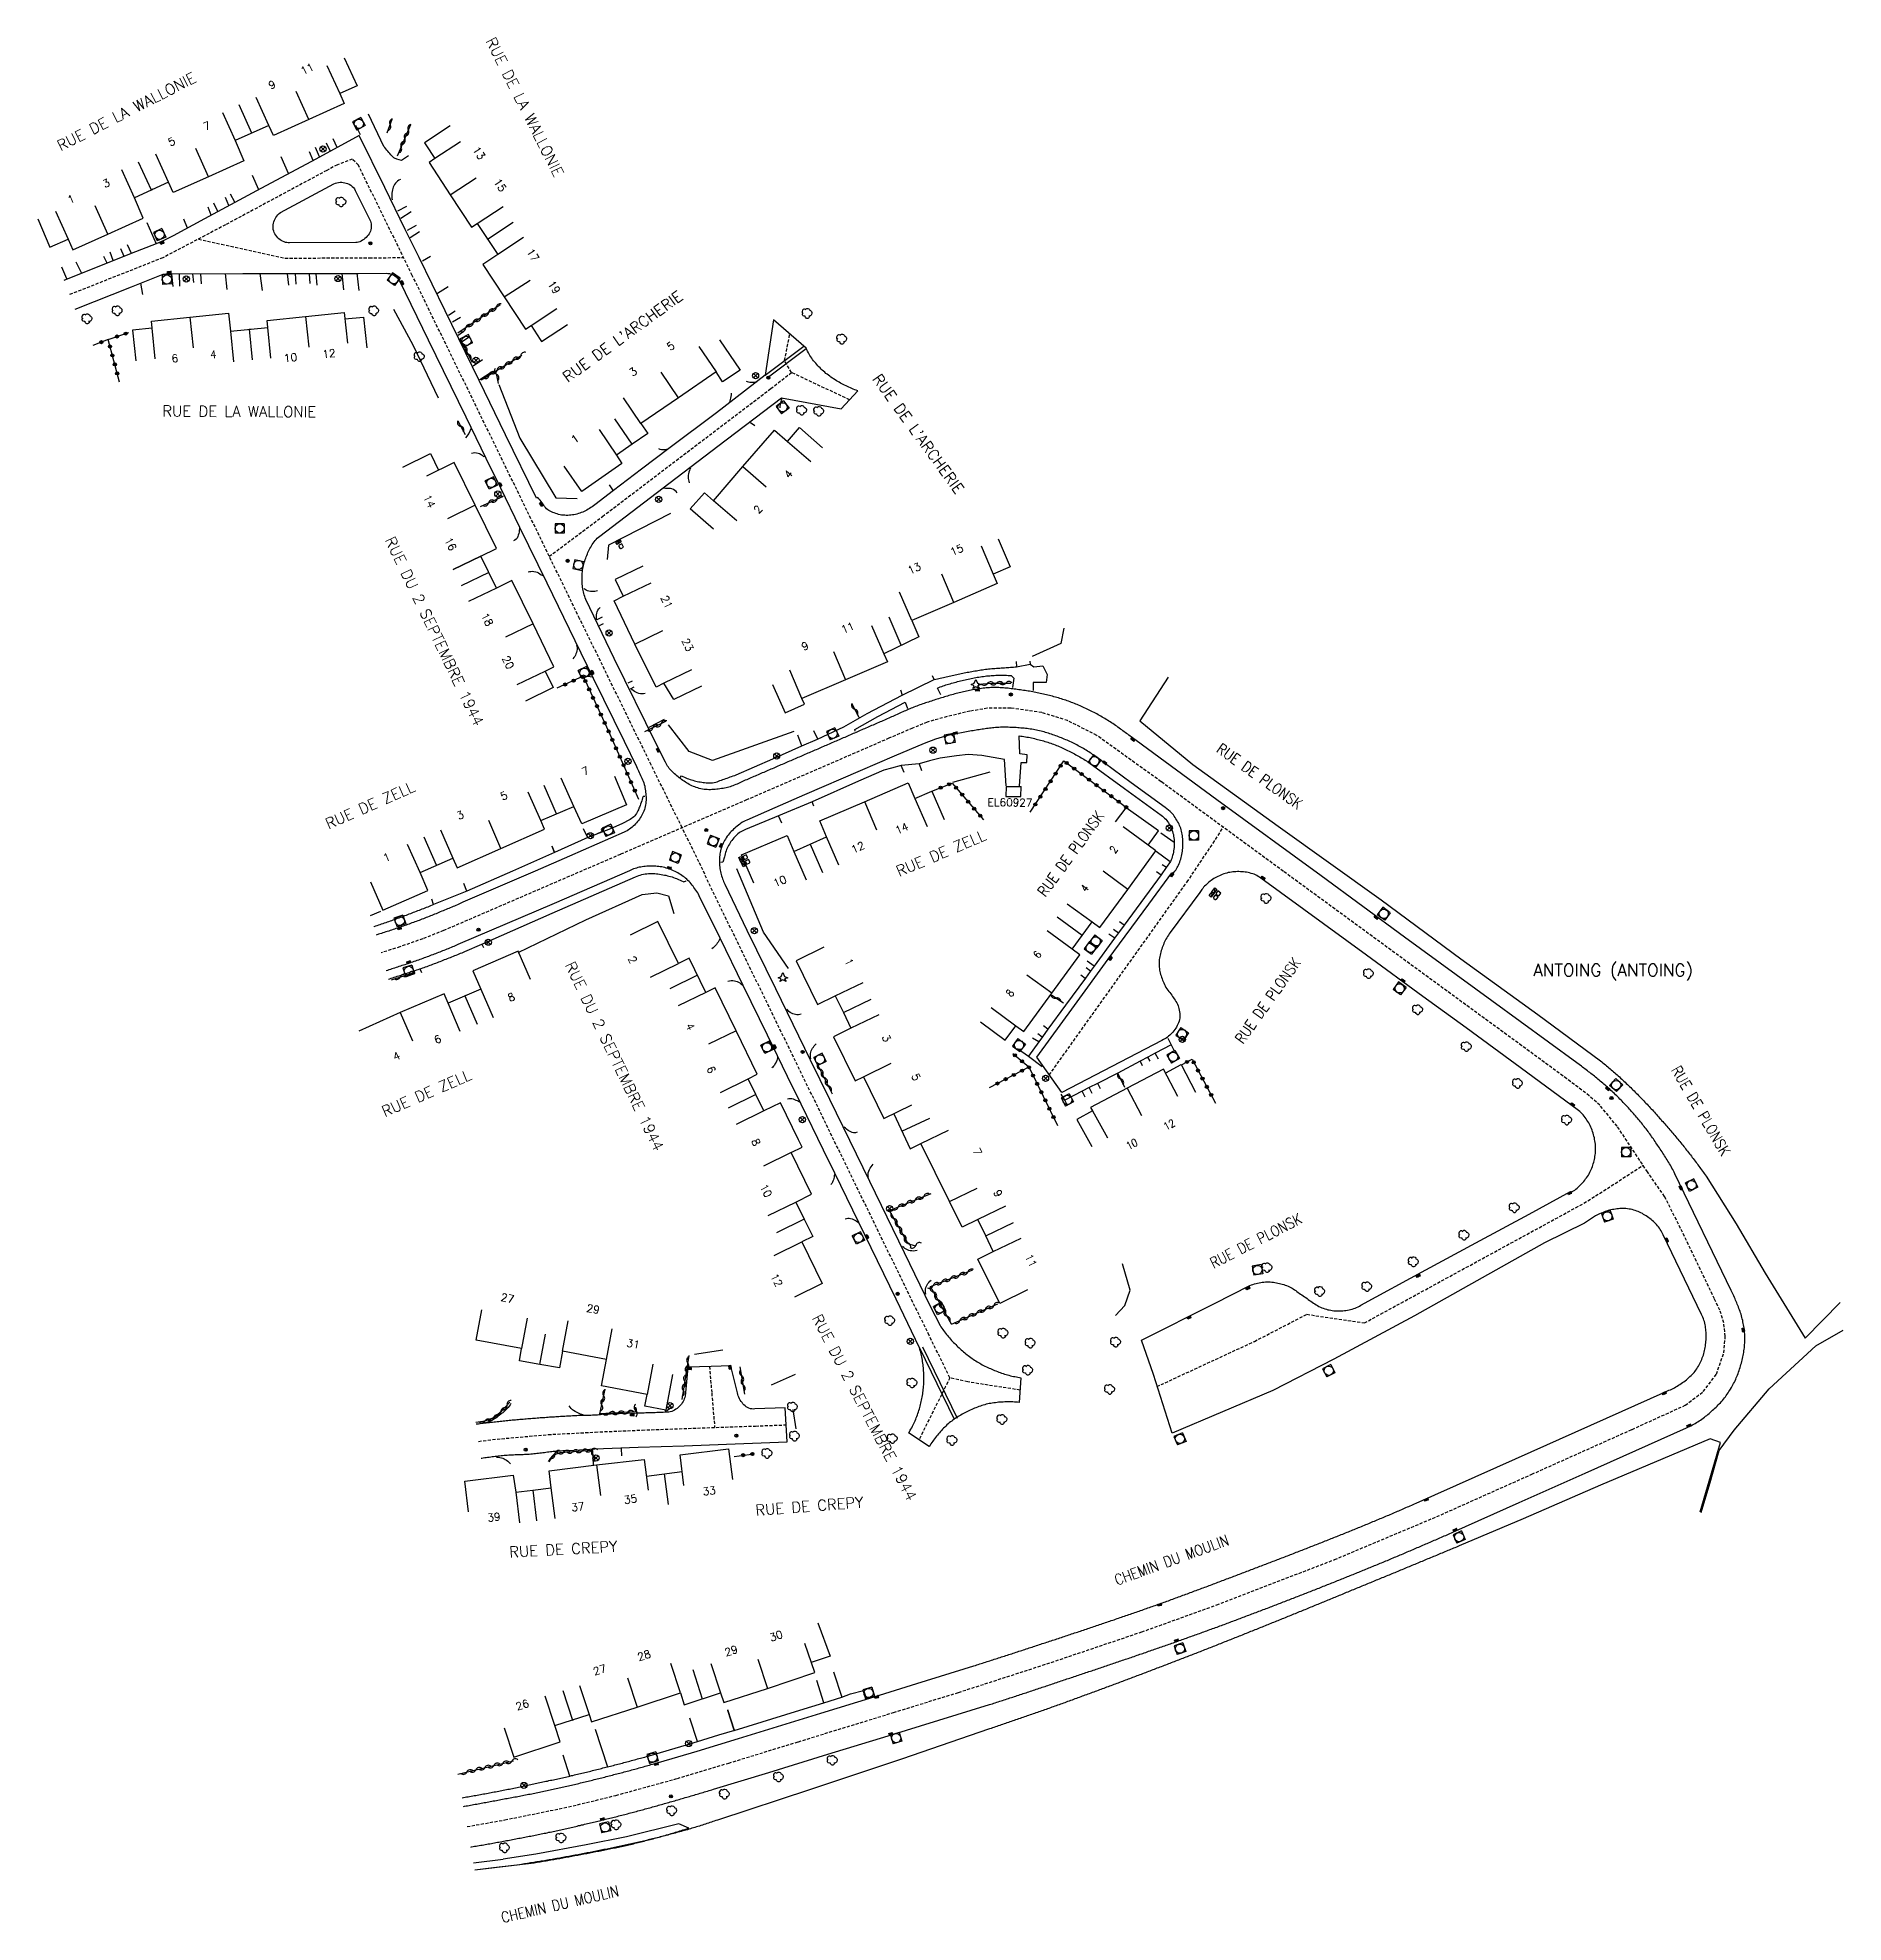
# Model space of a CAD drawing. Header units: millimetres. Extents: x 85015 to 85679, y 139485 to 139989.
# Drawn here: x 85386.8 to 85679.5, y 139582.8 to 139888.4 of the extents above; entities that cross this region are included whole.
import ezdxf
from ezdxf.enums import TextEntityAlignment as Align

# ---------------------------------------------------------------- set-up
doc = ezdxf.new("R2010")
doc.units = ezdxf.units.MM
doc.linetypes.add('DASHED', pattern=[0.75, 0.5, -0.25])
doc.layers.get('0').update_dxf_attribs({"linetype": 'CONTINUOUS'})
for name, color, linetype in [('w0001', 6, 'DASHED'), ('w0003', 5, 'CONTINUOUS'), ('w0008', 7, 'CONTINUOUS'), ('w0014', 7, 'CONTINUOUS'), ('w0017', 7, 'CONTINUOUS'), ('w0100', 7, 'CONTINUOUS'), ('w0103', 1, 'CONTINUOUS'), ('w0106', 7, 'CONTINUOUS'), ('w0210', 2, 'CONTINUOUS'), ('w0211', 2, 'CONTINUOUS'), ('w0212', 2, 'CONTINUOUS'), ('w0213', 2, 'CONTINUOUS'), ('w0300', 7, 'CONTINUOUS'), ('w0303', 7, 'CONTINUOUS'), ('w0310', 3, 'CONTINUOUS'), ('w0312', 3, 'CONTINUOUS'), ('w0315', 3, 'CONTINUOUS'), ('w0322', 7, 'CONTINUOUS'), ('w0330', 7, 'CONTINUOUS'), ('w0400', 7, 'CONTINUOUS'), ('w0420', 7, 'CONTINUOUS'), ('w0431', 7, 'CONTINUOUS'), ('w0438', 7, 'CONTINUOUS'), ('w0469', 7, 'CONTINUOUS'), ('w0856', 7, 'CONTINUOUS'), ('w0980', 7, 'CONTINUOUS'), ('w0989', 7, 'CONTINUOUS'), ('w0991', 7, 'CONTINUOUS'), ('w1102', 7, 'CONTINUOUS'), ('w1336', 3, 'CONTINUOUS'), ('w1338', 7, 'CONTINUOUS')]:
    doc.layers.add(name, color=color, linetype=linetype)
doc.styles.get("Standard").update_dxf_attribs({"font": 'romans.shx', "width": 0.85})

msp = doc.modelspace()

# ---------------------------------------------------------------- texts
at = {"layer": 'w0980'}
msp.add_text('ANTOING (ANTOING)', height=2, dxfattribs=at).set_placement((85642.18, 139737.05), align=Align.MIDDLE)
at = {"layer": 'w0989'}
for s, rotation, p in [('RUE DE LA WALLONIE', 296.6962, (85460.19, 139888.25)), ('RUE DE LA WALLONIE', 27.1298, (85390.15, 139870.72)), ("RUE DE L'ARCHERIE", 35.9591, (85472.24, 139833.11)), ("RUE DE L'ARCHERIE", 305.9591, (85522.75, 139833.55)), ('RUE DE LA WALLONIE', 359.7137, (85407.04, 139827.84)), ('RUE DU 2 SEPTEMBRE 1944', 295.6156, (85443.86, 139807.31)), ('RUE DE ZELL', 23.7933, (85433.61, 139760.8)), ('RUE DE ZELL', 23.0271, (85526.11, 139753.11)), ('RUE DU 2 SEPTEMBRE 1944', 295.6156, (85473.05, 139738.41)), ('RUE DE ZELL', 23.5077, (85442.72, 139714.13)), ('RUE DU 2 SEPTEMBRE 1944', 297.5529, (85513.05, 139681.22)), ('RUE DE CREPY', 4.3961, (85503.16, 139649.6)), ('RUE DE CREPY', 3.0688, (85463.26, 139642.83))]:
    msp.add_text(s, height=1.75, rotation=rotation, dxfattribs=at).set_placement(p, align=Align.MIDDLE_LEFT)
at = {"layer": 'w0989', "width": 0.85}
for s, rotation, p in [('RUE DE PLONSK', 324.4326, (85577.72, 139772.67)), ('RUE DE PLONSK', 53.8539, (85550.16, 139748.94)), ('RUE DE PLONSK', 54.4748, (85582.18, 139725.08)), ('RUE DE PLONSK', 300.2687, (85651.53, 139721.01)), ('RUE DE PLONSK', 27.3396, (85577.42, 139688.77)), ('CHEMIN DU MOULIN', 19.9665, (85561.76, 139637.4)), ('CHEMIN DU MOULIN', 13.1127, (85462.19, 139582.67))]:
    msp.add_text(s, height=1.75, rotation=rotation, dxfattribs=at).set_placement(p)
at = {"layer": 'w0991'}
for s, rotation, p in [('9', 24.2521, (85425.06, 139880.17)), ('11', 24.4608, (85430.76, 139882.75)), ('5', 23.9944, (85408.8, 139870.95)), ('7', 24.219, (85414.51, 139873.5)), ('13', 303.1417, (85457.84, 139869.34)), ('3', 24.2331, (85398.21, 139864.21)), ('15', 303.4222, (85461.27, 139864.12)), ('1', 24.141, (85392.5, 139861.65)), ('17', 303.2104, (85466.58, 139852.8)), ('19', 303.3364, (85470.01, 139847.57)), ('5', 34.4032, (85489.78, 139837.85)), ('6', 6.0268, (85409.12, 139835.76)), ('4', 5.8419, (85415.34, 139836.41)), ('10', 6.0931, (85427.87, 139835.88)), ('12', 5.9798, (85434.1, 139836.54)), ('3', 34.3377, (85483.7, 139833.69)), ('1', 34.8791, (85474.27, 139822.81)), ('4', 49.1425, (85508.98, 139817.2)), ('14', 296.3182, (85449.76, 139812.94)), ('2', 49.2089, (85504.04, 139811.49)), ('16', 296.1071, (85453.18, 139806)), ('15', 23.6023, (85536.05, 139804.75)), ('13', 23.3314, (85529.15, 139801.76)), ('21', 295.757, (85488.24, 139796.6)), ('18', 296.2375, (85459.12, 139793.76)), ('11', 23.4331, (85518.37, 139792.14)), ('23', 296.1365, (85491.62, 139789.65)), ('9', 23.4331, (85511.44, 139789.16)), ('20', 295.8679, (85462.51, 139786.81)), ('7', 23.5478, (85475.85, 139768.89)), ('5', 23.5478, (85462.66, 139764.88)), ('3', 23.5478, (85455.57, 139761.75)), ('EL60927', 359.5337, (85544.43, 139763.75)), ('14', 23.2705, (85527.13, 139759.6)), ('1', 23.4811, (85443.63, 139754.91)), ('12', 23.5296, (85520.01, 139756.52)), ('10', 23.1915, (85507.37, 139751.02)), ('2', 296.1336, (85482.71, 139738.59)), ('1', 296.0869, (85517.79, 139738.24)), ('8', 23.6224, (85463.84, 139732.24)), ('6', 23.1515, (85451.9, 139725.4)), ('4', 295.9699, (85492.04, 139727.76)), ('3', 296.047, (85523.85, 139725.87)), ('4', 23.4071, (85445.25, 139722.69)), ('6', 295.8853, (85495.44, 139720.77)), ('5', 296.0463, (85528.64, 139719.58)), ('8', 295.9822, (85502.68, 139709.01)), ('7', 296.3964, (85538.57, 139707.47)), ('10', 296.1083, (85504.32, 139701.15)), ('9', 296.3964, (85541.93, 139700.71)), ('11', 296.2314, (85547.26, 139689.82)), ('12', 296.2012, (85506.05, 139686.64)), ('27', 349.4962, (85462.87, 139683.39)), ('29', 349.4209, (85476.75, 139681.63)), ('31', 349.1784, (85483.23, 139675.98)), ('35', 9.122, (85483.01, 139650.78)), ('33', 7.1036, (85495.75, 139652.13)), ('39', 7.0423, (85460.86, 139647.87)), ('37', 7.2109, (85474.46, 139649.54)), ('30', 18.5264, (85506.72, 139628.64)), ('27', 17.9749, (85478.12, 139623.14)), ('28', 18.13, (85485.31, 139625.48)), ('29', 17.9286, (85499.42, 139626.23)), ('26', 18.1356, (85465.57, 139617.46))]:
    msp.add_text(s, height=1.25, rotation=rotation, dxfattribs=at).set_placement(p, align=Align.CENTER)
at = {"layer": 'w0991', "width": 0.85}
for s, rotation, p in [('2', 53.9437, (85561.47, 139755.99)), ('4', 53.9437, (85556.77, 139749.75)), ('6', 53.9437, (85549.09, 139738.97)), ('8', 53.9437, (85544.66, 139732.73)), ('12', 27.8698, (85569.72, 139711.15)), ('10', 27.8698, (85563.66, 139708))]:
    msp.add_text(s, height=1.25, rotation=rotation, dxfattribs=at).set_placement(p)

# ---------------------------------------------------------------- blocks, each defined once
blk = doc.blocks.new('T856')
for p, q in [((-0.125, 0), (0.125, 0)), ((0, 0.125), (0, -0.125))]:
    blk.add_line(p, q)
blk.add_ellipse((0, 0), major_axis=(-0.177, 0.177), ratio=1, start_param=3.9269908, end_param=10.2101761)
blk = doc.blocks.new('T420')
for p, q in [((0.75, 0.75), (-0.75, 0.75)), ((-0.75, 0.75), (-0.75, -0.75)), ((0.75, 0.75), (0.75, -0.75)), ((0.75, -0.75), (-0.75, -0.75))]:
    blk.add_line(p, q)
blk.add_ellipse((0, 0), major_axis=(-0.53, 0.53), ratio=1, start_param=3.926991, end_param=10.210176)
blk = doc.blocks.new('T400')
for p, q in [((-0.15, 0.3), (0.15, 0.3)), ((-0.15, -0.25), (-0.15, 0.3)), ((-0.15, 0.15), (0.15, 0.15)), ((-0.15, 0), (0.15, 0)), ((0.15, 0.3), (0.15, -0.25)), ((-0.15, -0.15), (0.15, -0.15)), ((-0.15, -0.25), (-0.15, -0.3)), ((-0.15, -0.3), (0.15, -0.3)), ((0.15, -0.3), (0.15, -0.25))]:
    blk.add_line(p, q)
blk = doc.blocks.new('T300')
for p, q in [((-0.8, 0.51), (-0.86, 0.34)), ((-0.86, 0.34), (-0.86, 0.17)), ((-0.86, 0.17), (-0.74, 0.06)), ((-0.69, 0.63), (-0.8, 0.51)), ((-0.8, -0.06), (-0.74, 0.06)), ((-0.74, 0.06), (-0.69, 0.11)), ((-0.57, 0.69), (-0.69, 0.63)), ((-0.46, 0.69), (-0.57, 0.69)), ((-0.29, 0.63), (-0.46, 0.69)), ((-0.29, 0.63), (-0.17, 0.74)), ((-0.23, 0.57), (-0.29, 0.63)), ((-0.17, 0.74), (-0.06, 0.8)), ((-0.06, 0.8), (0.06, 0.8)), ((0.06, 0.8), (0.23, 0.74)), ((0.23, 0.74), (0.34, 0.63)), ((0.34, 0.63), (0.4, 0.51)), ((0.46, 0.46), (0.34, 0.46)), ((0.4, 0.51), (0.4, 0.46)), ((0.57, 0.4), (0.46, 0.46)), ((0.57, 0.4), (0.69, 0.29)), ((0.69, 0.29), (0.74, 0.17)), ((0.74, 0.06), (0.69, -0.17)), ((0.74, 0.17), (0.74, 0.06)), ((-0.8, -0.17), (-0.8, -0.06)), ((-0.8, -0.23), (-0.8, -0.17)), ((-0.74, -0.34), (-0.8, -0.23)), ((-0.69, -0.4), (-0.74, -0.34)), ((-0.51, -0.46), (-0.69, -0.4)), ((-0.4, -0.46), (-0.51, -0.46)), ((-0.4, -0.46), (-0.34, -0.46)), ((-0.34, -0.46), (-0.34, -0.4)), ((-0.34, -0.51), (-0.34, -0.46)), ((-0.29, -0.63), (-0.34, -0.51)), ((-0.17, -0.74), (-0.29, -0.63)), ((-0.06, -0.8), (-0.17, -0.74)), ((0.06, -0.8), (-0.06, -0.8)), ((0.17, -0.74), (0.06, -0.8)), ((0.23, -0.69), (0.17, -0.74)), ((0.29, -0.46), (0.23, -0.46)), ((0.29, -0.63), (0.23, -0.69)), ((0.46, -0.4), (0.29, -0.46)), ((0.34, -0.51), (0.29, -0.63)), ((0.34, -0.51), (0.34, -0.46)), ((0.57, -0.34), (0.46, -0.4)), ((0.63, -0.29), (0.57, -0.34)), ((0.69, -0.17), (0.63, -0.29))]:
    blk.add_line(p, q)
blk = doc.blocks.new('T469')
at = {"color": 0, "linetype": 'Continuous', "flags": 128}
for points in [[(-0.35, 0.35), (0.35, -0.35)], [(-0.35, -0.35), (0.35, 0.35)]]:
    blk.add_lwpolyline(points, dxfattribs=at)
at = {"color": 0, "linetype": 'Continuous'}
blk.add_circle((0, 0), 0.5, dxfattribs=at)
blk = doc.blocks.new('T438')
for p, q in [((-0.4, 0.2), (0.4, 0.2)), ((-0.4, -0.2), (-0.4, 0.2)), ((0.15, 1.1), (-0.3, 1.1)), ((-0.3, 1.1), (-0.3, 0.5)), ((-0.3, 0.5), (0.15, 0.5)), ((0.3, 0.65), (0.3, 0.95)), ((0.4, 0.2), (0.4, -0.2))]:
    blk.add_line(p, q)
at = {"flags": 128}
for points in [[(-0.4, -0.2), (0.4, 0.2)], [(0.4, -0.2), (-0.4, -0.2)]]:
    blk.add_lwpolyline(points, dxfattribs=at)
for centre, major_axis, start_param, end_param in [((0.15, 0.95), (0.106, -0.106), 0.785398, 2.356194), ((0.15, 0.65), (0.106, 0.106), 3.926991, 5.497787)]:
    blk.add_ellipse(centre, major_axis=major_axis, ratio=1, start_param=start_param, end_param=end_param)
blk = doc.blocks.new('T303')
for p, q in [((-0.77, 0), (-0.28, 0.21)), ((-0.28, -0.21), (-0.77, 0)), ((-0.28, 0.21), (0, 0.83)), ((0, 0.83), (0.28, 0.21)), ((0.28, 0.21), (0.83, 0)), ((0.83, 0), (0.28, -0.21)), ((-0.49, -0.63), (-0.28, -0.21)), ((0, -0.35), (-0.49, -0.63)), ((0.56, -0.63), (0, -0.35)), ((0.28, -0.21), (0.56, -0.63))]:
    blk.add_line(p, q)
blk = doc.blocks.new('t322o')
at = {"color": 0, "linetype": 'Continuous'}
for radius in [0.25, 0.15]:
    blk.add_circle((0, 0), radius, dxfattribs=at)
blk = doc.blocks.new('t310o')
at = {"color": 0, "linetype": 'Continuous'}
for centre, start, end in [((-0.5, 0.38), 216.8699, 323.1304), ((0.5, -0.37), 36.8699, 143.1303)]:
    blk.add_arc(centre, 0.625, start, end, dxfattribs=at)

# ---------------------------------------------------------------- linework, layer by layer
at = {"layer": 'w0001'}
for points in [[(85534.67, 139671.09), (85531.33, 139677.96), (85529.68, 139681.29), (85496.21, 139750.04), (85494, 139754.75), (85491.28, 139760.27), (85486.27, 139770.45), (85474.67, 139794.19), (85465.13, 139813.76), (85447.55, 139849.82), (85438.8, 139867.71), (85437.82, 139868.67), (85435.4, 139867.77), (85433.67, 139866.84), (85417.27, 139858.03), (85407.11, 139852.69), (85391.96, 139846.69)], [(85412.9, 139855.73), (85416.64, 139854.9), (85426.91, 139852.63), (85440.57, 139852.68), (85446.13, 139852.72)], [(85518.42, 139829.66), (85508.99, 139834.08), (85507.89, 139836.01), (85508.73, 139840.31)], [(85469.75, 139804.28), (85478.38, 139810.75), (85505.66, 139831.48), (85508.99, 139834.08)], [(85456.44, 139598.32), (85462.55, 139599.41), (85472.89, 139601.51), (85480.56, 139603.38), (85490.51, 139606.13), (85498.83, 139608.62), (85510.12, 139612.08), (85525.55, 139616.82), (85536.08, 139620.08), (85549.7, 139624.47), (85565.77, 139629.88), (85577.94, 139634.26), (85597.02, 139641.61), (85613.61, 139648.58), (85629, 139655.45), (85645.27, 139662.73), (85653.88, 139666.64), (85656.79, 139668.85), (85658.92, 139671.67), (85660.11, 139675.12), (85660.36, 139677.82), (85660.12, 139680), (85659.49, 139682.03), (85658.62, 139683.88), (85653.11, 139695.32), (85650.52, 139700.49), (85647.75, 139704.47), (85642.85, 139711.86), (85640.02, 139715.27), (85638.3, 139716.83), (85634.67, 139719.57), (85627.37, 139724.93), (85588.74, 139753.2), (85568.92, 139767.74), (85558.48, 139775.25), (85553.77, 139777.64), (85549.58, 139778.95), (85544.54, 139779.68), (85540.74, 139779.65), (85537.92, 139779.16), (85534.23, 139778.31), (85530.99, 139777.38), (85528.61, 139776.42), (85524.81, 139774.78), (85501.73, 139764.78), (85481.28, 139755.96), (85452.61, 139743.59), (85449.23, 139742.27), (85445.55, 139740.97), (85442.5, 139739.99)], [(85550.78, 139720.19), (85573.13, 139751.49), (85577.34, 139757.76), (85579, 139760.34)], [(85568.23, 139669.66), (85584.05, 139676.99), (85592.53, 139681.38), (85601.87, 139679.98), (85637.45, 139699.39), (85641.89, 139702.2), (85647.03, 139705.55)], [(85495.71, 139672.92), (85496.08, 139668.58), (85496.55, 139663.03)], [(85546.05, 139669.1), (85537.58, 139670.41), (85534.67, 139671.09), (85533.99, 139669.68), (85529.68, 139661.09)], [(85458.29, 139660.78), (85460.53, 139661.08), (85469.59, 139661.88), (85477.19, 139662.29), (85484.79, 139662.61), (85503.19, 139663.27), (85508.15, 139663.46)]]:
    msp.add_lwpolyline(points, dxfattribs=at)
at = {"layer": 'w0003'}
for points in [[(85504.76, 139833.64), (85510.99, 139838.36)], [(85505.09, 139833.24), (85511.37, 139838)], [(85529.75, 139675.96), (85535.38, 139664.39)], [(85530.23, 139676.12), (85535.87, 139664.55)]]:
    msp.add_lwpolyline(points, dxfattribs=at)
at = {"layer": 'w0008'}
for points in [[(85457.03, 139595.01), (85457.14, 139595.03), (85457.39, 139595.07), (85457.64, 139595.12), (85457.89, 139595.16), (85458.14, 139595.2), (85458.39, 139595.25), (85458.63, 139595.29), (85458.88, 139595.33), (85459.13, 139595.38), (85459.37, 139595.42), (85459.62, 139595.47), (85459.87, 139595.51), (85460.11, 139595.55), (85460.36, 139595.6), (85460.61, 139595.64), (85460.85, 139595.69), (85461.1, 139595.73), (85461.35, 139595.78), (85461.59, 139595.82), (85461.84, 139595.86), (85462.09, 139595.91), (85462.33, 139595.95), (85462.58, 139596), (85462.83, 139596.04), (85463.07, 139596.09), (85463.32, 139596.14), (85463.57, 139596.18), (85463.81, 139596.23), (85464.06, 139596.27), (85464.31, 139596.32), (85464.55, 139596.37), (85464.8, 139596.42), (85465.04, 139596.46), (85465.29, 139596.51), (85465.53, 139596.56), (85465.77, 139596.6), (85466.02, 139596.65), (85466.26, 139596.7), (85466.5, 139596.75), (85466.75, 139596.79), (85466.99, 139596.84), (85467.24, 139596.89), (85467.48, 139596.94), (85467.72, 139596.99), (85467.97, 139597.04), (85468.21, 139597.08), (85468.45, 139597.13), (85468.7, 139597.18), (85468.94, 139597.23), (85469.18, 139597.28), (85469.43, 139597.33), (85469.67, 139597.39), (85469.91, 139597.44), (85470.15, 139597.49), (85470.4, 139597.54), (85470.64, 139597.59), (85470.88, 139597.65), (85471.13, 139597.7), (85471.37, 139597.75), (85471.61, 139597.81), (85471.85, 139597.86), (85472.09, 139597.91), (85472.33, 139597.97), (85472.58, 139598.02), (85472.82, 139598.08), (85473.06, 139598.13), (85473.3, 139598.19), (85473.54, 139598.24), (85473.78, 139598.3), (85474.03, 139598.35), (85474.27, 139598.41), (85474.51, 139598.47), (85474.75, 139598.52), (85474.99, 139598.58), (85475.23, 139598.63), (85475.47, 139598.69), (85475.72, 139598.75), (85475.96, 139598.8), (85476.2, 139598.86), (85476.44, 139598.92), (85476.68, 139598.98), (85476.92, 139599.04), (85477.16, 139599.09), (85477.4, 139599.15), (85477.64, 139599.21), (85477.88, 139599.27), (85478.13, 139599.33), (85478.37, 139599.39), (85478.61, 139599.44), (85478.85, 139599.5), (85479.09, 139599.56), (85479.33, 139599.62), (85479.57, 139599.68), (85479.81, 139599.74), (85480.05, 139599.8), (85480.29, 139599.86), (85480.53, 139599.92), (85480.77, 139599.98), (85481.01, 139600.04), (85481.25, 139600.11), (85481.49, 139600.17), (85481.73, 139600.23), (85481.97, 139600.29), (85482.21, 139600.35), (85482.45, 139600.41), (85482.69, 139600.47), (85482.93, 139600.54), (85483.17, 139600.6), (85483.41, 139600.66), (85483.64, 139600.73), (85483.88, 139600.79), (85484.12, 139600.85), (85484.36, 139600.92), (85484.6, 139600.98), (85484.84, 139601.05), (85485.08, 139601.11), (85485.31, 139601.18), (85485.55, 139601.24), (85485.79, 139601.31), (85486.03, 139601.38), (85486.27, 139601.44), (85486.5, 139601.51), (85486.74, 139601.57), (85486.98, 139601.64), (85487.22, 139601.71), (85487.46, 139601.77), (85487.69, 139601.84), (85487.93, 139601.91), (85488.17, 139601.98), (85488.41, 139602.04), (85488.64, 139602.11), (85488.88, 139602.18), (85489.12, 139602.24), (85489.36, 139602.31), (85489.6, 139602.38), (85489.84, 139602.45), (85490.08, 139602.52), (85490.33, 139602.59), (85490.57, 139602.66), (85490.81, 139602.73), (85491.05, 139602.8), (85491.29, 139602.87), (85491.53, 139602.94), (85491.78, 139603.01), (85492.02, 139603.08), (85492.26, 139603.15), (85492.5, 139603.22), (85492.74, 139603.29), (85492.98, 139603.36), (85493.22, 139603.43), (85493.47, 139603.5), (85493.71, 139603.57), (85493.95, 139603.65), (85494.19, 139603.72), (85494.43, 139603.79), (85494.67, 139603.86), (85494.91, 139603.93), (85495.15, 139604), (85495.4, 139604.08), (85495.64, 139604.15), (85495.88, 139604.22), (85496.12, 139604.3), (85496.36, 139604.37), (85505.36, 139607.11), (85514.91, 139610.04), (85524.67, 139613.04), (85541.09, 139618.1), (85541.33, 139618.18), (85541.57, 139618.25), (85541.81, 139618.33), (85542.04, 139618.41), (85542.28, 139618.48), (85542.52, 139618.56), (85542.76, 139618.64), (85542.99, 139618.71), (85543.23, 139618.79), (85543.47, 139618.87), (85543.71, 139618.95), (85543.94, 139619.02), (85544.18, 139619.1), (85544.42, 139619.18), (85544.66, 139619.25), (85544.89, 139619.33), (85545.13, 139619.41), (85545.37, 139619.49), (85545.6, 139619.57), (85545.84, 139619.64), (85546.08, 139619.72), (85546.32, 139619.8), (85546.55, 139619.88), (85546.79, 139619.96), (85547.03, 139620.03), (85547.26, 139620.11), (85547.5, 139620.19), (85547.74, 139620.27), (85547.98, 139620.35), (85548.21, 139620.43), (85548.45, 139620.5), (85548.69, 139620.58), (85548.92, 139620.66), (85549.16, 139620.74), (85549.4, 139620.82), (85549.63, 139620.9), (85549.87, 139620.98), (85550.11, 139621.06), (85550.34, 139621.14), (85550.58, 139621.22), (85550.82, 139621.29), (85551.05, 139621.37), (85551.29, 139621.45), (85551.53, 139621.53), (85551.76, 139621.61), (85552, 139621.69), (85552.24, 139621.77), (85552.47, 139621.85), (85552.71, 139621.93), (85552.95, 139622.01), (85553.18, 139622.09), (85553.42, 139622.17), (85553.66, 139622.25), (85553.9, 139622.33), (85554.13, 139622.4), (85554.37, 139622.48), (85554.61, 139622.56), (85554.84, 139622.64), (85555.08, 139622.72), (85555.32, 139622.8), (85555.55, 139622.88), (85555.79, 139622.96), (85556.03, 139623.04), (85556.26, 139623.12), (85556.5, 139623.2), (85556.74, 139623.28), (85556.97, 139623.36), (85557.21, 139623.44), (85557.45, 139623.52), (85557.68, 139623.6), (85557.92, 139623.68), (85558.16, 139623.76), (85558.39, 139623.84), (85558.63, 139623.92), (85558.87, 139624), (85559.1, 139624.08), (85559.34, 139624.16), (85559.58, 139624.24), (85559.81, 139624.32), (85560.05, 139624.4), (85560.29, 139624.48), (85560.52, 139624.56), (85560.76, 139624.64), (85561, 139624.72), (85561.23, 139624.8), (85561.47, 139624.88), (85561.7, 139624.96), (85561.94, 139625.04), (85562.18, 139625.12), (85562.41, 139625.2), (85562.65, 139625.28), (85562.89, 139625.36), (85563.12, 139625.44), (85563.36, 139625.52), (85563.6, 139625.6), (85563.83, 139625.68), (85564.07, 139625.76), (85564.3, 139625.84), (85564.54, 139625.92), (85564.78, 139626.01), (85565.01, 139626.09), (85565.25, 139626.17), (85565.49, 139626.25), (85565.72, 139626.33), (85565.96, 139626.41), (85566.19, 139626.49), (85566.43, 139626.57), (85566.67, 139626.66), (85566.9, 139626.74), (85567.14, 139626.82), (85567.37, 139626.9), (85567.61, 139626.98), (85567.85, 139627.06), (85568.08, 139627.15), (85568.32, 139627.23), (85568.55, 139627.31), (85568.79, 139627.39), (85569.02, 139627.47), (85569.26, 139627.56), (85569.5, 139627.64), (85569.73, 139627.72), (85569.97, 139627.8), (85570.2, 139627.89), (85570.44, 139627.97), (85570.67, 139628.05), (85570.91, 139628.14), (85571.15, 139628.22), (85571.38, 139628.3), (85571.62, 139628.39), (85571.85, 139628.47), (85572.09, 139628.55), (85572.32, 139628.64), (85572.56, 139628.72), (85572.8, 139628.8), (85573.03, 139628.89), (85573.27, 139628.97), (85573.5, 139629.06), (85573.74, 139629.14), (85573.98, 139629.23), (85574.21, 139629.31), (85574.45, 139629.4), (85574.68, 139629.48), (85574.92, 139629.57), (85575.15, 139629.65), (85575.39, 139629.74), (85575.63, 139629.82), (85575.86, 139629.91), (85576.1, 139629.99), (85576.33, 139630.08), (85576.57, 139630.16), (85576.8, 139630.25), (85577.04, 139630.34), (85577.27, 139630.42), (85577.51, 139630.51), (85577.74, 139630.59), (85577.98, 139630.68), (85578.21, 139630.77), (85578.45, 139630.85), (85578.68, 139630.94), (85578.92, 139631.03), (85579.15, 139631.11), (85579.39, 139631.2), (85579.62, 139631.29), (85579.86, 139631.38), (85580.09, 139631.46), (85580.33, 139631.55), (85580.56, 139631.64), (85580.8, 139631.73), (85581.03, 139631.81), (85581.27, 139631.9), (85581.5, 139631.99), (85581.74, 139632.08), (85581.97, 139632.17), (85582.21, 139632.25), (85582.44, 139632.34), (85582.67, 139632.43), (85582.91, 139632.52), (85583.14, 139632.61), (85583.38, 139632.7), (85583.61, 139632.79), (85583.85, 139632.87), (85584.08, 139632.96), (85584.31, 139633.05), (85584.55, 139633.14), (85584.78, 139633.23), (85585.01, 139633.32), (85585.24, 139633.41), (85585.48, 139633.5), (85585.71, 139633.59), (85585.94, 139633.67), (85586.17, 139633.76), (85586.41, 139633.85), (85586.64, 139633.94), (85586.87, 139634.03), (85587.1, 139634.12), (85587.33, 139634.21), (85587.56, 139634.3), (85587.8, 139634.39), (85588.03, 139634.48), (85588.26, 139634.57), (85588.49, 139634.66), (85588.72, 139634.74), (85588.96, 139634.83), (85589.19, 139634.92), (85589.42, 139635.01), (85589.65, 139635.1), (85589.88, 139635.19), (85590.11, 139635.28), (85590.35, 139635.37), (85590.58, 139635.46), (85590.81, 139635.55), (85591.04, 139635.64), (85591.27, 139635.73), (85591.5, 139635.82), (85591.73, 139635.91), (85591.97, 139636), (85592.2, 139636.1), (85592.43, 139636.19), (85592.66, 139636.28), (85592.89, 139636.37), (85593.12, 139636.46), (85593.35, 139636.55), (85593.58, 139636.64), (85593.82, 139636.73), (85594.05, 139636.82), (85594.28, 139636.91), (85594.51, 139637), (85594.74, 139637.1), (85594.97, 139637.19), (85595.2, 139637.28), (85595.43, 139637.37), (85595.66, 139637.46), (85595.89, 139637.55), (85596.13, 139637.65), (85596.36, 139637.74), (85596.59, 139637.83), (85596.82, 139637.92), (85597.05, 139638.01), (85597.28, 139638.11), (85597.51, 139638.2), (85597.74, 139638.29), (85597.97, 139638.38), (85598.2, 139638.47), (85598.43, 139638.57), (85598.66, 139638.66), (85598.89, 139638.75), (85599.12, 139638.85), (85599.35, 139638.94), (85599.58, 139639.03), (85599.82, 139639.12), (85600.05, 139639.22), (85600.28, 139639.31), (85600.51, 139639.4), (85600.74, 139639.5), (85600.97, 139639.59), (85601.2, 139639.69), (85601.43, 139639.78), (85601.66, 139639.87), (85601.89, 139639.97), (85602.12, 139640.06), (85602.35, 139640.15), (85602.58, 139640.25), (85602.81, 139640.34), (85603.04, 139640.44), (85603.27, 139640.53), (85603.5, 139640.63), (85603.73, 139640.72), (85603.97, 139640.82), (85604.2, 139640.92), (85604.43, 139641.01), (85604.66, 139641.11), (85604.89, 139641.2), (85605.12, 139641.3), (85605.36, 139641.4), (85605.59, 139641.49), (85605.82, 139641.59), (85606.05, 139641.69), (85606.28, 139641.78), (85606.51, 139641.88), (85606.74, 139641.98), (85606.97, 139642.07), (85607.21, 139642.17), (85607.44, 139642.27), (85607.67, 139642.37), (85607.9, 139642.46), (85608.13, 139642.56), (85608.36, 139642.66), (85608.59, 139642.76), (85608.82, 139642.86), (85609.05, 139642.95), (85609.28, 139643.05), (85609.52, 139643.15), (85609.75, 139643.25), (85609.98, 139643.35), (85610.21, 139643.45), (85610.44, 139643.55), (85610.67, 139643.64), (85610.9, 139643.74), (85611.13, 139643.84), (85611.36, 139643.94), (85611.59, 139644.04), (85611.82, 139644.14), (85612.05, 139644.24), (85612.28, 139644.34), (85612.51, 139644.44), (85612.74, 139644.54), (85612.97, 139644.64), (85613.2, 139644.74), (85613.43, 139644.84), (85613.66, 139644.94), (85613.89, 139645.04), (85614.12, 139645.14), (85614.35, 139645.24), (85614.58, 139645.34), (85614.81, 139645.44), (85615.04, 139645.54), (85615.27, 139645.64), (85615.5, 139645.75), (85615.73, 139645.85), (85615.96, 139645.95), (85616.18, 139646.05), (85626.96, 139650.86), (85637.64, 139655.64), (85654.06, 139662.98), (85654.31, 139663.08), (85654.56, 139663.19), (85654.8, 139663.31), (85655.04, 139663.44), (85655.27, 139663.56), (85655.49, 139663.69), (85655.71, 139663.82), (85655.93, 139663.95), (85656.14, 139664.09), (85656.36, 139664.23), (85656.56, 139664.38), (85656.77, 139664.53), (85656.97, 139664.69), (85657.16, 139664.84), (85657.36, 139665), (85657.55, 139665.16), (85657.75, 139665.32), (85657.94, 139665.49), (85658.13, 139665.65), (85658.31, 139665.82), (85658.5, 139665.99), (85658.68, 139666.16), (85658.86, 139666.33), (85659.04, 139666.51), (85659.22, 139666.68), (85659.39, 139666.87), (85659.56, 139667.05), (85659.73, 139667.24), (85659.9, 139667.43), (85660.06, 139667.62), (85660.22, 139667.82), (85660.37, 139668.02), (85660.53, 139668.22), (85660.68, 139668.43), (85660.82, 139668.63), (85660.96, 139668.84), (85661.1, 139669.06), (85661.23, 139669.27), (85661.36, 139669.49), (85661.48, 139669.71), (85661.6, 139669.93), (85661.72, 139670.16), (85661.83, 139670.38), (85661.94, 139670.61), (85662.05, 139670.84), (85662.15, 139671.07), (85662.25, 139671.3), (85662.34, 139671.54), (85662.43, 139671.78), (85662.52, 139672.02), (85662.6, 139672.26), (85662.68, 139672.5), (85662.76, 139672.74), (85662.83, 139672.99), (85662.9, 139673.23), (85662.97, 139673.47), (85663.04, 139673.72), (85663.1, 139673.97), (85663.15, 139674.21), (85663.21, 139674.46), (85663.26, 139674.71), (85663.3, 139674.96), (85663.35, 139675.21), (85663.38, 139675.46), (85663.42, 139675.71), (85663.45, 139675.96), (85663.48, 139676.21), (85663.5, 139676.47), (85663.52, 139676.72), (85663.54, 139676.98), (85663.55, 139677.22), (85663.55, 139677.47), (85663.55, 139677.72), (85663.54, 139677.96), (85663.52, 139678.21), (85663.5, 139678.45), (85663.47, 139678.7), (85663.44, 139678.94), (85663.41, 139679.18), (85663.37, 139679.43), (85663.32, 139679.67), (85663.28, 139679.91), (85663.23, 139680.16), (85663.18, 139680.4), (85663.12, 139680.65), (85663.05, 139680.89), (85662.98, 139681.14), (85662.91, 139681.38), (85662.83, 139681.62), (85662.75, 139681.86), (85662.66, 139682.1), (85662.57, 139682.33), (85662.49, 139682.57), (85662.4, 139682.8), (85662.31, 139683.02), (85662.22, 139683.25), (85662.13, 139683.47), (85662.03, 139683.69), (85661.94, 139683.91), (85661.84, 139684.13), (85661.74, 139684.35), (85661.63, 139684.57), (85661.53, 139684.79), (85661.42, 139685.01), (85661.31, 139685.22), (85652.2, 139704.18), (85652.08, 139704.41), (85651.96, 139704.64), (85651.84, 139704.87), (85651.71, 139705.1), (85651.59, 139705.32), (85651.46, 139705.55), (85651.33, 139705.77), (85651.2, 139705.99), (85651.07, 139706.21), (85650.93, 139706.43), (85650.8, 139706.65), (85650.66, 139706.86), (85650.53, 139707.08), (85650.39, 139707.3), (85650.25, 139707.51), (85650.11, 139707.72), (85649.97, 139707.94), (85649.83, 139708.15), (85649.69, 139708.36), (85649.54, 139708.57), (85649.4, 139708.78), (85649.26, 139708.99), (85649.12, 139709.2), (85648.98, 139709.4), (85648.84, 139709.61), (85648.7, 139709.81), (85648.56, 139710.02), (85648.42, 139710.22), (85648.27, 139710.43), (85648.13, 139710.63), (85647.98, 139710.83), (85647.84, 139711.03), (85647.69, 139711.23), (85647.54, 139711.43), (85647.38, 139711.63), (85647.23, 139711.83), (85647.07, 139712.02), (85646.92, 139712.21), (85646.76, 139712.41), (85646.6, 139712.6), (85646.44, 139712.79), (85646.29, 139712.98), (85646.13, 139713.17), (85645.97, 139713.36), (85645.8, 139713.55), (85645.64, 139713.73), (85645.48, 139713.92), (85645.32, 139714.11), (85645.15, 139714.29), (85644.99, 139714.48), (85644.82, 139714.66), (85644.65, 139714.84), (85644.49, 139715.03), (85644.32, 139715.21), (85644.15, 139715.39), (85643.98, 139715.57), (85643.81, 139715.75), (85643.64, 139715.93), (85643.46, 139716.11), (85643.29, 139716.28), (85643.12, 139716.46), (85642.94, 139716.64), (85642.76, 139716.82), (85642.58, 139716.99), (85642.39, 139717.17), (85642.21, 139717.35), (85642.02, 139717.52), (85641.83, 139717.69), (85641.64, 139717.86), (85641.45, 139718.03), (85641.26, 139718.2), (85641.07, 139718.37), (85640.88, 139718.54), (85640.68, 139718.7), (85640.49, 139718.87), (85640.29, 139719.03), (85640.1, 139719.2), (85639.9, 139719.36), (85639.71, 139719.52), (85639.53, 139719.67), (85639.34, 139719.82), (85639.15, 139719.97), (85638.96, 139720.13), (85638.77, 139720.28), (85638.58, 139720.42), (85638.39, 139720.57), (85638.2, 139720.72), (85638.01, 139720.87), (85637.81, 139721.01), (85637.62, 139721.16), (85637.42, 139721.3), (85637.23, 139721.44), (85637.04, 139721.6), (85636.28, 139722.14), (85622.53, 139732.19), (85608.39, 139742.55), (85594.84, 139752.47), (85577.96, 139764.81), (85564.86, 139774.43), (85564.67, 139774.57), (85564.48, 139774.71), (85564.28, 139774.85), (85564.09, 139775), (85563.89, 139775.14), (85563.7, 139775.28), (85563.5, 139775.43), (85563.31, 139775.57), (85563.11, 139775.71), (85562.92, 139775.85), (85562.72, 139776), (85562.53, 139776.14), (85562.34, 139776.28), (85562.14, 139776.43), (85561.93, 139776.57), (85561.73, 139776.72), (85561.52, 139776.86), (85561.31, 139777.01), (85561.1, 139777.15), (85560.89, 139777.29), (85560.67, 139777.42), (85560.46, 139777.56), (85560.25, 139777.69), (85560.03, 139777.83), (85559.81, 139777.96), (85559.6, 139778.09), (85559.38, 139778.22), (85559.16, 139778.34), (85558.94, 139778.47), (85558.72, 139778.59), (85558.5, 139778.72), (85558.27, 139778.84), (85558.05, 139778.95), (85557.82, 139779.07), (85557.6, 139779.19), (85557.37, 139779.3), (85557.14, 139779.41), (85556.92, 139779.52), (85556.69, 139779.63), (85556.47, 139779.74), (85556.24, 139779.84), (85556.01, 139779.94), (85555.78, 139780.04), (85555.55, 139780.14), (85555.32, 139780.23), (85555.09, 139780.33), (85554.86, 139780.42), (85554.63, 139780.51), (85554.4, 139780.6), (85554.16, 139780.69), (85553.93, 139780.77), (85553.7, 139780.86), (85553.46, 139780.94), (85553.22, 139781.02), (85552.99, 139781.09), (85552.75, 139781.17), (85552.51, 139781.24), (85552.27, 139781.32), (85552.03, 139781.39), (85551.79, 139781.46), (85551.54, 139781.52), (85551.3, 139781.59), (85551.05, 139781.65), (85550.81, 139781.72), (85550.57, 139781.78), (85550.32, 139781.84), (85550.08, 139781.89), (85549.83, 139781.95), (85549.58, 139782), (85549.34, 139782.06), (85549.09, 139782.11), (85548.85, 139782.16), (85548.6, 139782.21), (85548.35, 139782.26), (85548.1, 139782.3), (85547.86, 139782.35), (85547.61, 139782.39), (85547.36, 139782.43), (85547.11, 139782.47), (85546.86, 139782.51), (85546.61, 139782.55), (85546.36, 139782.58), (85546.11, 139782.62), (85545.86, 139782.65), (85545.61, 139782.69), (85545.36, 139782.72), (85545.11, 139782.75), (85544.86, 139782.79), (85544.61, 139782.82), (85544.36, 139782.85), (85544.11, 139782.88), (85543.85, 139782.9), (85543.6, 139782.93), (85543.35, 139782.95), (85543.1, 139782.97), (85542.85, 139782.98), (85542.6, 139783), (85542.34, 139783.01), (85542.09, 139783.01), (85541.84, 139783.01), (85541.58, 139783.01), (85541.33, 139783), (85541.08, 139782.98), (85540.82, 139782.96), (85540.57, 139782.94), (85540.33, 139782.91), (85540.08, 139782.88), (85539.83, 139782.85), (85539.59, 139782.82), (85539.34, 139782.78), (85539.09, 139782.75), (85538.85, 139782.71), (85538.61, 139782.66), (85538.36, 139782.62), (85538.12, 139782.57), (85537.88, 139782.53), (85537.63, 139782.48), (85537.39, 139782.43), (85537.15, 139782.37), (85536.91, 139782.32), (85536.67, 139782.26), (85536.43, 139782.21), (85536.19, 139782.15), (85535.95, 139782.09), (85535.71, 139782.02), (85535.47, 139781.96), (85535.23, 139781.9), (85534.99, 139781.83), (85534.75, 139781.76), (85534.52, 139781.7), (85534.28, 139781.63), (85534.04, 139781.56), (85533.8, 139781.49), (85533.57, 139781.41), (85533.33, 139781.34), (85533.09, 139781.27), (85532.86, 139781.19), (85532.62, 139781.12), (85532.39, 139781.04), (85532.15, 139780.97), (85531.91, 139780.89), (85531.68, 139780.82), (85531.44, 139780.74), (85531.21, 139780.66), (85530.97, 139780.58), (85530.74, 139780.5), (85530.5, 139780.43), (85530.27, 139780.35), (85530.03, 139780.27), (85529.79, 139780.18), (85529.56, 139780.1), (85529.33, 139780.01), (85529.09, 139779.92), (85528.86, 139779.83), (85528.63, 139779.74), (85528.4, 139779.64), (85528.17, 139779.55), (85527.94, 139779.45), (85527.71, 139779.35), (85527.48, 139779.25), (85527.25, 139779.15), (85527.03, 139779.05), (85526.8, 139778.95), (85526.57, 139778.85), (85526.35, 139778.74), (85526.12, 139778.64), (85525.89, 139778.54), (85525.66, 139778.43), (85525.44, 139778.33), (85525.21, 139778.23), (85524.98, 139778.13), (85524.76, 139778.02), (85524.53, 139777.92), (85524.3, 139777.82), (85524.07, 139777.72), (85523.84, 139777.62), (85523.61, 139777.52), (85523.38, 139777.42), (85523.15, 139777.33), (85522.92, 139777.23), (85522.69, 139777.13), (85522.46, 139777.03), (85522.23, 139776.93), (85522, 139776.83), (85521.77, 139776.73), (85521.54, 139776.63), (85521.31, 139776.53), (85521.08, 139776.43), (85520.85, 139776.33), (85520.62, 139776.23), (85520.39, 139776.13), (85520.16, 139776.03), (85519.93, 139775.93), (85519.7, 139775.83), (85519.47, 139775.73), (85519.24, 139775.63), (85519.01, 139775.53), (85518.78, 139775.43), (85518.55, 139775.33), (85518.32, 139775.23), (85518.09, 139775.13), (85517.86, 139775.03), (85517.63, 139774.93), (85517.4, 139774.83), (85517.17, 139774.73), (85516.94, 139774.63), (85516.71, 139774.53), (85516.48, 139774.43), (85516.25, 139774.33), (85516.02, 139774.23), (85515.79, 139774.13), (85515.56, 139774.03), (85515.33, 139773.93), (85515.1, 139773.83), (85514.87, 139773.73), (85514.64, 139773.63), (85514.41, 139773.53), (85514.18, 139773.43), (85513.95, 139773.33), (85513.72, 139773.23), (85513.49, 139773.13), (85513.26, 139773.03), (85513.03, 139772.93), (85512.8, 139772.83), (85512.57, 139772.74), (85512.34, 139772.64), (85512.11, 139772.54), (85511.88, 139772.44), (85511.65, 139772.34), (85511.42, 139772.24), (85511.19, 139772.14), (85510.96, 139772.04), (85510.73, 139771.94), (85510.5, 139771.84), (85510.27, 139771.74), (85510.04, 139771.64), (85509.81, 139771.54), (85509.58, 139771.44), (85509.35, 139771.34), (85509.12, 139771.24), (85508.89, 139771.14), (85508.66, 139771.04), (85508.43, 139770.94), (85508.2, 139770.84), (85507.97, 139770.74), (85507.74, 139770.64), (85507.51, 139770.54), (85507.28, 139770.45), (85507.05, 139770.35), (85506.82, 139770.25), (85506.59, 139770.15), (85506.36, 139770.05), (85506.13, 139769.95), (85505.9, 139769.85), (85505.67, 139769.75), (85505.43, 139769.65), (85505.2, 139769.55), (85504.97, 139769.45), (85504.74, 139769.35), (85504.51, 139769.25), (85504.28, 139769.15), (85504.05, 139769.05), (85503.82, 139768.95), (85503.59, 139768.85), (85503.36, 139768.75), (85503.13, 139768.65), (85502.9, 139768.56), (85502.67, 139768.46), (85502.44, 139768.36), (85502.21, 139768.26), (85501.98, 139768.16), (85501.75, 139768.06), (85501.52, 139767.96), (85501.29, 139767.86), (85501.07, 139767.75), (85500.85, 139767.65), (85500.63, 139767.55), (85500.41, 139767.45), (85500.19, 139767.35), (85499.96, 139767.26), (85499.74, 139767.17), (85499.51, 139767.08), (85499.3, 139767), (85499.08, 139766.92), (85498.87, 139766.85), (85498.65, 139766.79), (85498.42, 139766.74), (85498.17, 139766.7), (85497.91, 139766.66), (85497.65, 139766.62), (85497.4, 139766.58), (85497.14, 139766.54), (85496.88, 139766.51), (85496.63, 139766.49), (85496.37, 139766.46), (85496.11, 139766.45), (85495.86, 139766.44), (85495.6, 139766.44), (85495.34, 139766.45), (85495.08, 139766.47), (85494.83, 139766.5), (85494.57, 139766.54), (85494.31, 139766.59), (85494.05, 139766.65), (85493.81, 139766.72), (85493.57, 139766.8), (85493.33, 139766.89), (85493.1, 139766.98), (85492.88, 139767.08), (85492.66, 139767.19), (85492.44, 139767.3), (85492.22, 139767.42), (85492.01, 139767.55), (85491.81, 139767.67), (85491.6, 139767.81), (85491.4, 139767.95), (85491.2, 139768.09), (85491, 139768.24), (85490.81, 139768.39), (85490.62, 139768.55), (85490.43, 139768.71), (85490.24, 139768.87), (85490.05, 139769.03), (85489.87, 139769.2), (85489.69, 139769.37), (85489.51, 139769.53), (85489.35, 139769.71), (85489.2, 139769.89), (85489.05, 139770.08), (85488.92, 139770.27), (85488.79, 139770.47), (85488.67, 139770.68), (85488.56, 139770.89), (85487.15, 139773.75), (85480.28, 139787.71), (85475.67, 139797.29), (85475.58, 139797.53), (85475.5, 139797.77), (85475.42, 139798.02), (85475.36, 139798.26), (85475.29, 139798.51), (85475.24, 139798.76), (85475.19, 139799.01), (85475.15, 139799.27), (85475.12, 139799.52), (85475.09, 139799.78), (85475.08, 139800.03), (85475.06, 139800.29), (85475.06, 139800.54), (85475.06, 139800.79), (85475.07, 139801.04), (85475.08, 139801.29), (85475.1, 139801.54), (85475.13, 139801.79), (85475.16, 139802.04), (85475.2, 139802.29), (85475.25, 139802.53), (85475.3, 139802.78), (85475.36, 139803.02), (85475.43, 139803.27), (85475.5, 139803.5), (85475.57, 139803.74), (85475.65, 139803.98), (85475.73, 139804.21), (85475.82, 139804.44), (85475.92, 139804.67), (85476.02, 139804.89), (85476.12, 139805.12), (85476.23, 139805.34), (85476.34, 139805.56), (85476.46, 139805.77), (85476.59, 139805.99), (85476.72, 139806.2), (85476.87, 139806.42), (85477.02, 139806.62), (85477.18, 139806.82), (85477.35, 139807.02), (85477.53, 139807.2), (85477.72, 139807.38), (85477.92, 139807.55), (85488.19, 139815.37), (85497.06, 139822.14), (85507.39, 139829.96), (85517.07, 139828.18), (85519.75, 139831.12), (85519.51, 139831.2), (85519.27, 139831.29), (85519.03, 139831.39), (85518.79, 139831.48), (85518.55, 139831.58), (85518.32, 139831.69), (85518.08, 139831.79), (85517.85, 139831.9), (85517.62, 139832.02), (85517.39, 139832.13), (85517.17, 139832.25), (85516.94, 139832.37), (85516.72, 139832.5), (85516.5, 139832.63), (85516.28, 139832.76), (85516.06, 139832.9), (85515.84, 139833.04), (85515.63, 139833.18), (85515.41, 139833.33), (85515.2, 139833.48), (85514.99, 139833.63), (85514.79, 139833.79), (85514.59, 139833.95), (85514.39, 139834.12), (85514.19, 139834.29), (85514, 139834.46), (85513.82, 139834.64), (85513.63, 139834.82), (85513.45, 139835), (85513.28, 139835.19), (85513.1, 139835.38), (85512.93, 139835.58), (85512.77, 139835.78), (85512.6, 139835.98), (85512.44, 139836.19), (85512.29, 139836.41), (85512.14, 139836.63), (85512, 139836.85), (85511.87, 139837.07), (85511.74, 139837.3), (85511.61, 139837.53), (85511.5, 139837.77), (85511.39, 139838.01), (85506.07, 139842.62), (85504.76, 139833.64), (85496.84, 139827.57), (85489.14, 139821.74), (85484.72, 139818.39), (85480.16, 139814.94), (85477.11, 139812.63), (85476.91, 139812.46), (85476.71, 139812.31), (85476.5, 139812.17), (85476.28, 139812.04), (85476.07, 139811.91), (85475.85, 139811.79), (85475.62, 139811.67), (85475.4, 139811.56), (85475.17, 139811.46), (85474.94, 139811.36), (85474.7, 139811.28), (85474.46, 139811.21), (85474.22, 139811.14), (85473.98, 139811.08), (85473.74, 139811.03), (85473.49, 139810.99), (85473.25, 139810.96), (85473, 139810.93), (85472.75, 139810.92), (85472.5, 139810.92), (85472.25, 139810.93), (85472, 139810.95), (85471.75, 139810.98), (85471.51, 139811.03), (85471.27, 139811.08), (85471.03, 139811.15), (85470.79, 139811.22), (85470.55, 139811.31), (85470.33, 139811.39), (85470.11, 139811.49), (85469.9, 139811.59), (85469.7, 139811.71), (85469.5, 139811.84), (85469.31, 139811.99), (85469.14, 139812.17), (85468.98, 139812.37), (85468.85, 139812.57), (85468.71, 139812.78), (85468.57, 139812.98), (85468.41, 139813.19), (85468.25, 139813.4), (85468.08, 139813.61), (85467.92, 139813.82), (85467.66, 139813.7), (85462.63, 139823.99), (85458.36, 139832.8), (85452.87, 139844.06), (85448.64, 139852.75), (85446.41, 139857.28), (85443.08, 139864.08), (85438.94, 139872.51), (85431.89, 139868.69), (85422.29, 139863.56), (85413.86, 139858.99), (85408.8, 139856.26), (85407.37, 139855.52), (85406.32, 139855.06), (85401.72, 139853.25), (85391.05, 139849.02)], [(85392.89, 139844.37), (85402.03, 139847.98), (85407.19, 139850.01), (85407.62, 139850.06), (85408.53, 139850.11), (85420.07, 139850.16), (85426.22, 139850.14), (85431.97, 139850.14), (85438.78, 139850.16), (85443.35, 139850.18), (85443.6, 139850.16), (85443.85, 139850.12), (85444.1, 139850.05), (85444.34, 139849.96), (85444.54, 139849.86), (85444.73, 139849.75), (85444.91, 139849.61), (85445.08, 139849.46), (85445.23, 139849.3), (85445.35, 139849.12), (85445.46, 139848.93), (85450.12, 139839.4), (85456.21, 139826.89), (85459.49, 139820.18), (85461.85, 139815.37), (85464.92, 139809), (85469.34, 139799.96), (85473.91, 139790.61), (85476.87, 139784.51), (85481.9, 139774.29), (85483.86, 139770.18), (85483.99, 139769.95), (85484.11, 139769.72), (85484.23, 139769.48), (85484.34, 139769.25), (85484.45, 139769.01), (85484.56, 139768.77), (85484.66, 139768.53), (85484.77, 139768.29), (85484.87, 139768.04), (85484.97, 139767.8), (85485.07, 139767.55), (85485.15, 139767.3), (85485.21, 139767.04), (85485.25, 139766.78), (85485.3, 139766.53), (85485.34, 139766.27), (85485.37, 139766.02), (85485.4, 139765.76), (85485.42, 139765.51), (85485.43, 139765.25), (85485.43, 139764.99), (85485.43, 139764.74), (85485.41, 139764.48), (85485.38, 139764.22), (85485.34, 139763.97), (85485.29, 139763.71), (85485.23, 139763.46), (85485.16, 139763.22), (85485.07, 139762.98), (85484.98, 139762.75), (85484.87, 139762.53), (85484.76, 139762.31), (85484.63, 139762.09), (85484.5, 139761.88), (85484.36, 139761.67), (85484.21, 139761.47), (85484.05, 139761.27), (85483.89, 139761.07), (85483.72, 139760.88), (85483.54, 139760.7), (85483.36, 139760.53), (85483.17, 139760.37), (85482.97, 139760.21), (85482.77, 139760.06), (85482.57, 139759.91), (85482.35, 139759.78), (85482.13, 139759.65), (85481.91, 139759.53), (85473.02, 139755.66), (85467.46, 139753.24), (85455.76, 139748.18), (85455.53, 139748.08), (85455.3, 139747.98), (85455.07, 139747.88), (85454.85, 139747.78), (85454.62, 139747.68), (85454.39, 139747.58), (85454.16, 139747.49), (85453.93, 139747.39), (85453.7, 139747.29), (85453.47, 139747.2), (85453.24, 139747.1), (85453.01, 139747), (85452.78, 139746.91), (85452.55, 139746.81), (85452.32, 139746.72), (85452.09, 139746.62), (85451.86, 139746.53), (85451.63, 139746.43), (85451.4, 139746.34), (85451.17, 139746.25), (85450.94, 139746.15), (85450.71, 139746.06), (85450.49, 139745.97), (85450.26, 139745.88), (85450.03, 139745.79), (85449.8, 139745.7), (85449.57, 139745.61), (85449.34, 139745.52), (85449.11, 139745.43), (85448.88, 139745.34), (85448.65, 139745.25), (85448.42, 139745.17), (85448.18, 139745.08), (85447.95, 139744.99), (85447.72, 139744.91), (85447.49, 139744.83), (85447.25, 139744.74), (85447.02, 139744.66), (85446.79, 139744.57), (85446.55, 139744.49), (85446.32, 139744.41), (85446.08, 139744.33), (85445.84, 139744.24), (85445.61, 139744.16), (85445.37, 139744.08), (85445.14, 139744), (85444.9, 139743.92), (85444.67, 139743.84), (85444.43, 139743.76), (85444.19, 139743.68), (85443.96, 139743.6), (85443.72, 139743.53), (85443.48, 139743.45), (85443.25, 139743.37), (85443.01, 139743.3), (85442.77, 139743.22), (85442.53, 139743.14), (85442.3, 139743.07), (85442.06, 139742.99), (85441.68, 139742.88)], [(85455.86, 139601.59), (85456.02, 139601.62), (85456.27, 139601.66), (85456.51, 139601.71), (85456.76, 139601.75), (85457, 139601.8), (85457.25, 139601.84), (85457.49, 139601.89), (85457.74, 139601.93), (85457.98, 139601.97), (85458.23, 139602.02), (85458.47, 139602.06), (85458.72, 139602.11), (85458.96, 139602.15), (85459.21, 139602.2), (85459.45, 139602.25), (85459.7, 139602.29), (85459.94, 139602.34), (85460.19, 139602.38), (85460.43, 139602.43), (85460.68, 139602.47), (85460.92, 139602.52), (85461.17, 139602.57), (85461.42, 139602.61), (85461.67, 139602.66), (85461.92, 139602.71), (85462.17, 139602.75), (85462.42, 139602.8), (85462.67, 139602.85), (85462.92, 139602.89), (85463.16, 139602.94), (85463.41, 139602.99), (85463.66, 139603.03), (85463.91, 139603.08), (85464.16, 139603.13), (85464.41, 139603.17), (85464.66, 139603.22), (85464.91, 139603.27), (85465.16, 139603.32), (85465.4, 139603.36), (85465.65, 139603.41), (85465.9, 139603.46), (85466.15, 139603.51), (85466.4, 139603.55), (85466.65, 139603.6), (85466.9, 139603.65), (85467.14, 139603.7), (85467.39, 139603.75), (85467.64, 139603.8), (85467.89, 139603.85), (85468.14, 139603.9), (85468.38, 139603.95), (85468.63, 139604), (85468.88, 139604.05), (85469.13, 139604.1), (85469.38, 139604.16), (85469.62, 139604.21), (85469.87, 139604.26), (85470.12, 139604.31), (85470.37, 139604.37), (85470.61, 139604.42), (85470.86, 139604.48), (85471.11, 139604.53), (85471.36, 139604.59), (85471.6, 139604.64), (85471.85, 139604.7), (85472.1, 139604.75), (85472.34, 139604.81), (85472.59, 139604.87), (85472.84, 139604.92), (85473.09, 139604.98), (85473.33, 139605.04), (85473.58, 139605.09), (85473.83, 139605.15), (85474.07, 139605.21), (85474.32, 139605.27), (85474.56, 139605.33), (85474.81, 139605.39), (85475.06, 139605.45), (85475.3, 139605.51), (85475.55, 139605.57), (85475.8, 139605.63), (85476.04, 139605.69), (85476.29, 139605.75), (85476.53, 139605.81), (85476.78, 139605.87), (85477.02, 139605.93), (85477.27, 139605.99), (85477.52, 139606.05), (85477.76, 139606.11), (85478.01, 139606.17), (85478.25, 139606.24), (85478.5, 139606.3), (85478.74, 139606.36), (85478.99, 139606.42), (85479.24, 139606.49), (85479.48, 139606.55), (85479.73, 139606.61), (85479.97, 139606.67), (85480.21, 139606.74), (85480.45, 139606.8), (85480.69, 139606.86), (85480.94, 139606.92), (85481.18, 139606.99), (85481.42, 139607.05), (85481.66, 139607.11), (85481.9, 139607.18), (85482.14, 139607.24), (85482.38, 139607.31), (85482.62, 139607.37), (85482.87, 139607.44), (85483.11, 139607.5), (85483.35, 139607.57), (85483.59, 139607.63), (85483.83, 139607.7), (85484.07, 139607.76), (85484.31, 139607.83), (85484.55, 139607.9), (85484.79, 139607.96), (85485.03, 139608.03), (85485.27, 139608.1), (85485.51, 139608.17), (85485.75, 139608.23), (85485.99, 139608.3), (85486.23, 139608.37), (85486.47, 139608.44), (85486.71, 139608.51), (85486.95, 139608.58), (85487.19, 139608.65), (85487.43, 139608.71), (85493.71, 139610.57), (85500.42, 139612.61), (85513.78, 139616.72), (85522.39, 139619.36), (85529.32, 139621.52), (85538.57, 139624.39), (85538.81, 139624.46), (85539.04, 139624.54), (85539.28, 139624.61), (85539.52, 139624.69), (85539.75, 139624.76), (85539.99, 139624.84), (85540.22, 139624.91), (85540.46, 139624.99), (85540.7, 139625.07), (85540.93, 139625.14), (85541.17, 139625.22), (85541.4, 139625.29), (85541.64, 139625.37), (85541.87, 139625.44), (85542.11, 139625.52), (85542.35, 139625.59), (85542.58, 139625.67), (85542.82, 139625.75), (85543.05, 139625.82), (85543.29, 139625.9), (85543.52, 139625.97), (85543.76, 139626.05), (85544, 139626.13), (85544.23, 139626.2), (85544.47, 139626.28), (85544.7, 139626.35), (85544.94, 139626.43), (85545.17, 139626.51), (85545.41, 139626.58), (85545.64, 139626.66), (85545.88, 139626.74), (85546.12, 139626.81), (85546.35, 139626.89), (85546.59, 139626.97), (85546.82, 139627.04), (85547.06, 139627.12), (85547.29, 139627.2), (85547.53, 139627.28), (85547.76, 139627.35), (85548, 139627.43), (85548.23, 139627.51), (85548.47, 139627.58), (85548.71, 139627.66), (85548.95, 139627.74), (85549.18, 139627.82), (85549.42, 139627.9), (85549.66, 139627.98), (85549.9, 139628.05), (85550.14, 139628.13), (85550.37, 139628.21), (85550.61, 139628.29), (85550.85, 139628.37), (85551.09, 139628.45), (85551.33, 139628.52), (85551.57, 139628.6), (85551.8, 139628.68), (85552.04, 139628.76), (85552.28, 139628.84), (85552.52, 139628.92), (85552.76, 139629), (85552.99, 139629.08), (85553.23, 139629.16), (85553.47, 139629.23), (85553.71, 139629.31), (85553.95, 139629.39), (85554.18, 139629.47), (85554.42, 139629.55), (85554.66, 139629.63), (85554.9, 139629.71), (85555.14, 139629.79), (85555.37, 139629.87), (85555.61, 139629.95), (85555.85, 139630.03), (85556.09, 139630.11), (85556.33, 139630.19), (85556.56, 139630.27), (85556.8, 139630.35), (85557.04, 139630.43), (85557.28, 139630.51), (85557.52, 139630.59), (85557.75, 139630.67), (85557.99, 139630.75), (85558.23, 139630.83), (85558.47, 139630.91), (85558.7, 139630.99), (85558.94, 139631.07), (85559.18, 139631.15), (85559.42, 139631.23), (85559.65, 139631.31), (85559.89, 139631.39), (85560.13, 139631.47), (85560.37, 139631.55), (85560.6, 139631.63), (85560.84, 139631.71), (85561.08, 139631.79), (85561.32, 139631.87), (85561.55, 139631.95), (85561.79, 139632.04), (85562.03, 139632.12), (85562.27, 139632.2), (85562.51, 139632.28), (85562.74, 139632.36), (85562.98, 139632.44), (85563.22, 139632.53), (85563.46, 139632.61), (85563.69, 139632.69), (85563.93, 139632.77), (85564.17, 139632.85), (85564.41, 139632.94), (85564.65, 139633.02), (85564.88, 139633.1), (85565.12, 139633.18), (85565.36, 139633.27), (85565.6, 139633.35), (85565.83, 139633.43), (85566.07, 139633.52), (85566.31, 139633.6), (85566.54, 139633.68), (85566.78, 139633.77), (85567.02, 139633.85), (85567.26, 139633.93), (85567.49, 139634.02), (85567.73, 139634.1), (85567.97, 139634.19), (85568.2, 139634.27), (85568.44, 139634.36), (85568.68, 139634.44), (85568.91, 139634.53), (85569.15, 139634.61), (85569.39, 139634.7), (85569.62, 139634.78), (85569.86, 139634.87), (85570.1, 139634.95), (85570.33, 139635.04), (85570.57, 139635.13), (85570.81, 139635.21), (85571.04, 139635.3), (85571.28, 139635.39), (85571.52, 139635.47), (85571.75, 139635.56), (85571.99, 139635.65), (85572.22, 139635.73), (85572.46, 139635.82), (85572.7, 139635.91), (85572.93, 139635.99), (85573.17, 139636.08), (85573.4, 139636.17), (85573.64, 139636.26), (85573.88, 139636.34), (85574.11, 139636.43), (85574.35, 139636.52), (85574.58, 139636.61), (85574.82, 139636.69), (85575.05, 139636.78), (85575.29, 139636.87), (85575.53, 139636.96), (85575.76, 139637.05), (85576, 139637.14), (85576.23, 139637.22), (85576.47, 139637.31), (85576.7, 139637.4), (85576.94, 139637.49), (85577.17, 139637.58), (85577.41, 139637.67), (85577.64, 139637.75), (85577.88, 139637.84), (85578.12, 139637.93), (85578.35, 139638.02), (85578.59, 139638.11), (85578.82, 139638.2), (85579.06, 139638.29), (85579.29, 139638.38), (85579.53, 139638.47), (85579.76, 139638.56), (85580, 139638.64), (85580.23, 139638.73), (85580.47, 139638.82), (85580.7, 139638.91), (85580.94, 139639), (85581.17, 139639.09), (85581.41, 139639.18), (85581.64, 139639.27), (85581.88, 139639.36), (85582.12, 139639.45), (85582.35, 139639.54), (85582.59, 139639.63), (85582.82, 139639.72), (85583.06, 139639.81), (85583.29, 139639.89), (85583.53, 139639.98), (85583.76, 139640.07), (85584, 139640.16), (85584.23, 139640.25), (85584.47, 139640.34), (85584.71, 139640.43), (85584.94, 139640.52), (85585.18, 139640.61), (85585.41, 139640.7), (85585.65, 139640.79), (85585.89, 139640.88), (85586.12, 139640.97), (85586.36, 139641.06), (85586.59, 139641.15), (85586.83, 139641.24), (85587.06, 139641.33), (85587.3, 139641.43), (85587.54, 139641.52), (85587.77, 139641.61), (85588.01, 139641.7), (85588.24, 139641.79), (85588.48, 139641.88), (85588.71, 139641.97), (85588.95, 139642.06), (85589.18, 139642.15), (85589.42, 139642.24), (85589.66, 139642.33), (85589.89, 139642.42), (85590.13, 139642.51), (85590.36, 139642.61), (85590.6, 139642.7), (85590.83, 139642.79), (85591.07, 139642.88), (85591.3, 139642.97), (85591.54, 139643.06), (85591.77, 139643.15), (85592.01, 139643.25), (85592.24, 139643.34), (85592.48, 139643.43), (85592.71, 139643.52), (85592.95, 139643.61), (85593.18, 139643.71), (85593.42, 139643.8), (85593.65, 139643.89), (85593.89, 139643.98), (85594.12, 139644.08), (85594.36, 139644.17), (85594.59, 139644.26), (85594.83, 139644.35), (85595.06, 139644.45), (85595.3, 139644.54), (85595.53, 139644.63), (85595.77, 139644.73), (85596, 139644.82), (85596.24, 139644.91), (85596.47, 139645.01), (85596.71, 139645.1), (85596.94, 139645.19), (85597.17, 139645.29), (85597.41, 139645.38), (85597.64, 139645.47), (85597.88, 139645.57), (85598.11, 139645.66), (85598.35, 139645.76), (85598.58, 139645.85), (85598.81, 139645.94), (85599.05, 139646.04), (85599.28, 139646.13), (85599.52, 139646.23), (85599.75, 139646.32), (85599.99, 139646.42), (85600.22, 139646.51), (85600.45, 139646.61), (85600.69, 139646.7), (85600.92, 139646.8), (85601.15, 139646.89), (85601.39, 139646.99), (85601.62, 139647.08), (85601.86, 139647.18), (85602.09, 139647.28), (85602.32, 139647.37), (85602.56, 139647.47), (85602.79, 139647.56), (85603.02, 139647.66), (85603.26, 139647.76), (85603.49, 139647.85), (85603.72, 139647.95), (85603.96, 139648.05), (85604.19, 139648.15), (85604.42, 139648.25), (85604.66, 139648.34), (85604.89, 139648.44), (85605.12, 139648.54), (85605.36, 139648.64), (85605.59, 139648.74), (85605.82, 139648.84), (85606.06, 139648.94), (85606.29, 139649.04), (85606.52, 139649.14), (85606.75, 139649.24), (85606.99, 139649.34), (85607.22, 139649.44), (85607.45, 139649.54), (85607.69, 139649.64), (85607.92, 139649.74), (85608.15, 139649.84), (85608.38, 139649.94), (85608.61, 139650.04), (85608.85, 139650.14), (85609.08, 139650.24), (85609.31, 139650.35), (85609.54, 139650.45), (85609.77, 139650.55), (85610.01, 139650.65), (85610.24, 139650.76), (85626.35, 139657.95), (85650.77, 139668.89), (85651, 139668.97), (85651.23, 139669.06), (85651.46, 139669.16), (85651.68, 139669.26), (85651.9, 139669.37), (85652.12, 139669.48), (85652.34, 139669.6), (85652.56, 139669.73), (85652.79, 139669.87), (85653.01, 139670.01), (85653.23, 139670.15), (85653.45, 139670.3), (85653.66, 139670.45), (85653.87, 139670.61), (85654.08, 139670.78), (85654.28, 139670.95), (85654.46, 139671.11), (85654.63, 139671.28), (85654.81, 139671.44), (85654.98, 139671.61), (85655.15, 139671.79), (85655.31, 139671.97), (85655.46, 139672.15), (85655.61, 139672.34), (85655.75, 139672.54), (85655.88, 139672.74), (85656.01, 139672.96), (85656.13, 139673.18), (85656.25, 139673.4), (85656.36, 139673.62), (85656.46, 139673.85), (85656.55, 139674.08), (85656.64, 139674.31), (85656.73, 139674.54), (85656.81, 139674.77), (85656.88, 139675.01), (85656.94, 139675.25), (85657, 139675.5), (85657.06, 139675.74), (85657.1, 139675.99), (85657.15, 139676.23), (85657.18, 139676.48), (85657.21, 139676.73), (85657.23, 139676.97), (85657.25, 139677.22), (85657.26, 139677.47), (85657.27, 139677.71), (85657.26, 139677.96), (85657.26, 139678.21), (85657.25, 139678.46), (85657.23, 139678.71), (85657.2, 139678.95), (85657.17, 139679.2), (85657.13, 139679.45), (85657.09, 139679.7), (85657.03, 139679.95), (85656.97, 139680.19), (85656.89, 139680.43), (85656.81, 139680.66), (85656.72, 139680.9), (85656.62, 139681.13), (85656.51, 139681.36), (85650.27, 139694.27), (85650.18, 139694.49), (85650.07, 139694.72), (85649.96, 139694.93), (85649.83, 139695.14), (85649.7, 139695.35), (85649.55, 139695.54), (85649.39, 139695.73), (85649.23, 139695.92), (85649.06, 139696.1), (85648.88, 139696.27), (85648.7, 139696.44), (85648.52, 139696.6), (85648.33, 139696.76), (85648.14, 139696.91), (85647.95, 139697.05), (85647.75, 139697.19), (85647.55, 139697.33), (85647.34, 139697.46), (85647.13, 139697.58), (85646.92, 139697.7), (85646.7, 139697.82), (85646.48, 139697.93), (85646.24, 139698.03), (85646, 139698.13), (85645.76, 139698.21), (85645.52, 139698.29), (85645.27, 139698.35), (85645.02, 139698.41), (85644.77, 139698.45), (85644.51, 139698.49), (85644.26, 139698.52), (85644.01, 139698.53), (85643.77, 139698.54), (85643.52, 139698.53), (85643.28, 139698.52), (85643.03, 139698.5), (85642.79, 139698.48), (85642.55, 139698.44), (85642.31, 139698.4), (85642.07, 139698.36), (85641.83, 139698.31), (85641.59, 139698.26), (85641.36, 139698.19), (85641.13, 139698.12), (85640.9, 139698.04), (85640.67, 139697.95), (85640.45, 139697.86), (85640.22, 139697.77), (85640, 139697.67), (85639.78, 139697.57), (85639.56, 139697.45), (85639.35, 139697.33), (85637.55, 139696.15), (85631.07, 139692.98), (85609.98, 139681.13), (85596.93, 139674.12), (85587.04, 139669.05), (85570.71, 139662.11), (85567.67, 139671.61), (85565.75, 139677.21), (85577.55, 139683.15), (85583.32, 139686.06), (85583.56, 139686.15), (85583.81, 139686.24), (85584.06, 139686.32), (85584.31, 139686.39), (85584.56, 139686.45), (85584.81, 139686.51), (85585.06, 139686.55), (85585.32, 139686.58), (85585.58, 139686.61), (85585.84, 139686.63), (85586.1, 139686.63), (85586.36, 139686.63), (85586.61, 139686.62), (85586.86, 139686.6), (85587.11, 139686.58), (85587.35, 139686.54), (85587.6, 139686.5), (85587.84, 139686.45), (85588.08, 139686.4), (85588.32, 139686.34), (85588.55, 139686.27), (85588.79, 139686.19), (85589.02, 139686.11), (85589.25, 139686.03), (85589.49, 139685.94), (85589.72, 139685.84), (85589.93, 139685.74), (85590.14, 139685.62), (85590.34, 139685.49), (85590.54, 139685.36), (85590.74, 139685.22), (85590.93, 139685.08), (85591.12, 139684.94), (85591.32, 139684.8), (85591.51, 139684.67), (85591.73, 139684.53), (85591.94, 139684.39), (85592.15, 139684.24), (85592.36, 139684.09), (85592.57, 139683.94), (85592.78, 139683.79), (85592.99, 139683.64), (85593.2, 139683.49), (85593.41, 139683.35), (85593.62, 139683.2), (85593.84, 139683.06), (85594.05, 139682.93), (85594.28, 139682.8), (85594.5, 139682.67), (85594.73, 139682.56), (85594.97, 139682.45), (85595.21, 139682.36), (85595.46, 139682.27), (85595.7, 139682.2), (85595.94, 139682.13), (85596.18, 139682.08), (85596.42, 139682.03), (85596.67, 139682), (85596.91, 139681.97), (85597.15, 139681.95), (85597.4, 139681.93), (85597.64, 139681.93), (85597.89, 139681.93), (85598.14, 139681.94), (85598.38, 139681.96), (85598.63, 139681.98), (85598.88, 139682.01), (85599.14, 139682.04), (85599.39, 139682.09), (85599.64, 139682.15), (85599.89, 139682.22), (85600.13, 139682.3), (85600.37, 139682.38), (85600.61, 139682.48), (85600.84, 139682.59), (85601.07, 139682.71), (85601.3, 139682.84), (85611.85, 139688.58), (85619.94, 139692.95), (85628.56, 139697.61), (85635.25, 139701.3), (85635.35, 139701.16), (85635.57, 139701.27), (85635.77, 139701.39), (85635.97, 139701.53), (85636.16, 139701.67), (85636.34, 139701.82), (85636.52, 139701.98), (85636.7, 139702.16), (85636.89, 139702.35), (85637.06, 139702.53), (85637.24, 139702.72), (85637.41, 139702.92), (85637.57, 139703.11), (85637.73, 139703.32), (85637.88, 139703.52), (85638.03, 139703.74), (85638.17, 139703.95), (85638.3, 139704.18), (85638.42, 139704.41), (85638.54, 139704.64), (85638.64, 139704.87), (85638.73, 139705.1), (85638.82, 139705.33), (85638.9, 139705.56), (85638.97, 139705.79), (85639.04, 139706.03), (85639.1, 139706.26), (85639.15, 139706.5), (85639.2, 139706.74), (85639.24, 139706.98), (85639.27, 139707.22), (85639.3, 139707.47), (85639.32, 139707.71), (85639.33, 139707.96), (85639.34, 139708.21), (85639.33, 139708.47), (85639.32, 139708.73), (85639.3, 139708.99), (85639.27, 139709.24), (85639.24, 139709.5), (85639.19, 139709.75), (85639.14, 139710.01), (85639.08, 139710.26), (85639.01, 139710.5), (85638.93, 139710.75), (85638.85, 139711), (85638.77, 139711.24), (85638.67, 139711.49), (85638.57, 139711.73), (85638.46, 139711.97), (85638.34, 139712.2), (85638.22, 139712.42), (85638.08, 139712.64), (85637.94, 139712.86), (85637.8, 139713.08), (85637.64, 139713.29), (85637.49, 139713.49), (85637.32, 139713.7), (85637.15, 139713.9), (85636.96, 139714.09), (85636.76, 139714.26), (85636.55, 139714.43), (85628.13, 139720.66), (85618.34, 139727.85), (85611.34, 139732.93), (85602.2, 139739.63), (85585.1, 139752.12), (85584.89, 139752.26), (85584.67, 139752.39), (85584.45, 139752.51), (85584.22, 139752.62), (85583.99, 139752.72), (85583.76, 139752.8), (85583.52, 139752.88), (85583.27, 139752.95), (85583.03, 139753), (85582.78, 139753.05), (85582.53, 139753.09), (85582.28, 139753.12), (85582.03, 139753.14), (85581.78, 139753.15), (85581.54, 139753.16), (85581.29, 139753.16), (85581.04, 139753.15), (85580.79, 139753.14), (85580.54, 139753.11), (85580.3, 139753.08), (85580.05, 139753.04), (85579.8, 139752.99), (85579.55, 139752.93), (85579.3, 139752.86), (85579.06, 139752.79), (85578.82, 139752.7), (85578.59, 139752.61), (85578.36, 139752.5), (85578.13, 139752.39), (85577.9, 139752.27), (85577.68, 139752.15), (85577.46, 139752.02), (85577.25, 139751.88), (85577.05, 139751.74), (85576.85, 139751.6), (85576.67, 139751.45), (85576.48, 139751.3), (85576.31, 139751.14), (85576.14, 139750.97), (85575.97, 139750.8), (85575.81, 139750.62), (85575.66, 139750.44), (85575.51, 139750.25), (85575.2, 139749.76), (85570.4, 139743.28), (85570.25, 139743.07), (85570.11, 139742.86), (85569.97, 139742.65), (85569.84, 139742.43), (85569.71, 139742.21), (85569.6, 139741.99), (85569.48, 139741.77), (85569.38, 139741.54), (85569.28, 139741.31), (85569.18, 139741.07), (85569.09, 139740.84), (85569.01, 139740.6), (85568.93, 139740.36), (85568.86, 139740.12), (85568.8, 139739.88), (85568.75, 139739.63), (85568.7, 139739.39), (85568.66, 139739.14), (85568.62, 139738.89), (85568.6, 139738.64), (85568.59, 139738.4), (85568.59, 139738.16), (85568.59, 139737.92), (85568.61, 139737.68), (85568.64, 139737.44), (85568.68, 139737.2), (85568.72, 139736.97), (85568.78, 139736.73), (85568.84, 139736.49), (85568.91, 139736.26), (85568.98, 139736.03), (85569.07, 139735.8), (85569.15, 139735.57), (85569.24, 139735.34), (85569.34, 139735.12), (85569.45, 139734.87), (85569.58, 139734.63), (85569.71, 139734.39), (85569.85, 139734.16), (85570, 139733.95), (85570.15, 139733.74), (85570.31, 139733.54), (85570.47, 139733.34), (85570.63, 139733.14), (85570.78, 139732.93), (85570.92, 139732.72), (85571.06, 139732.51), (85571.19, 139732.3), (85571.32, 139732.09), (85571.44, 139731.87), (85571.56, 139731.65), (85571.66, 139731.42), (85571.74, 139731.19), (85571.81, 139730.95), (85571.86, 139730.69), (85571.9, 139730.44), (85571.94, 139730.18), (85571.95, 139729.92), (85571.96, 139729.67), (85571.94, 139729.42), (85571.9, 139729.16), (85571.84, 139728.91), (85571.75, 139728.66), (85571.64, 139728.42), (85571.53, 139728.19), (85571.41, 139727.96), (85571.28, 139727.75), (85571.14, 139727.54), (85570.99, 139727.34), (85570.83, 139727.15), (85570.67, 139726.97), (85570.5, 139726.8), (85570.32, 139726.63), (85570.13, 139726.47), (85569.93, 139726.32), (85569.72, 139726.18), (85569.51, 139726.05), (85569.28, 139725.92), (85569.05, 139725.8), (85558.25, 139720.17), (85552.8, 139717.33), (85548.76, 139723.05), (85554.87, 139731.44), (85560.36, 139738.98), (85566.94, 139747.88), (85570.67, 139752.98), (85570.83, 139752.87), (85570.99, 139753.04), (85571.14, 139753.22), (85571.28, 139753.41), (85571.41, 139753.6), (85571.54, 139753.8), (85571.65, 139754.01), (85571.75, 139754.22), (85571.85, 139754.46), (85571.95, 139754.7), (85572.03, 139754.95), (85572.11, 139755.19), (85572.18, 139755.44), (85572.24, 139755.69), (85572.3, 139755.94), (85572.34, 139756.2), (85572.38, 139756.45), (85572.41, 139756.71), (85572.43, 139756.97), (85572.45, 139757.22), (85572.45, 139757.47), (85572.46, 139757.72), (85572.45, 139757.97), (85572.44, 139758.22), (85572.43, 139758.47), (85572.4, 139758.72), (85572.37, 139758.96), (85572.33, 139759.21), (85572.29, 139759.45), (85572.23, 139759.7), (85572.17, 139759.94), (85572.1, 139760.18), (85572.02, 139760.42), (85571.92, 139760.65), (85571.82, 139760.87), (85571.71, 139761.09), (85571.59, 139761.31), (85571.46, 139761.52), (85571.33, 139761.73), (85571.19, 139761.94), (85571.05, 139762.14), (85570.91, 139762.34), (85570.75, 139762.54), (85570.57, 139762.73), (85570.38, 139762.91), (85569.59, 139763.54), (85564.09, 139767.58), (85558.22, 139771.88), (85558.01, 139772.02), (85557.81, 139772.16), (85557.61, 139772.31), (85557.4, 139772.44), (85557.19, 139772.58), (85556.98, 139772.71), (85556.77, 139772.85), (85556.56, 139772.97), (85556.35, 139773.1), (85556.14, 139773.23), (85555.92, 139773.35), (85555.7, 139773.47), (85555.48, 139773.58), (85555.26, 139773.7), (85555.04, 139773.81), (85554.82, 139773.92), (85554.6, 139774.03), (85554.37, 139774.14), (85554.14, 139774.24), (85553.92, 139774.34), (85553.69, 139774.45), (85553.46, 139774.55), (85553.23, 139774.65), (85553, 139774.74), (85552.77, 139774.84), (85552.54, 139774.93), (85552.31, 139775.02), (85552.07, 139775.11), (85551.84, 139775.2), (85551.61, 139775.28), (85551.37, 139775.36), (85551.14, 139775.44), (85550.9, 139775.52), (85550.66, 139775.59), (85550.42, 139775.67), (85550.18, 139775.74), (85549.94, 139775.8), (85549.7, 139775.87), (85549.46, 139775.93), (85549.21, 139775.98), (85548.96, 139776.04), (85548.71, 139776.09), (85548.46, 139776.14), (85548.21, 139776.19), (85547.96, 139776.23), (85547.71, 139776.27), (85547.45, 139776.3), (85547.2, 139776.34), (85546.95, 139776.37), (85546.7, 139776.4), (85546.44, 139776.42), (85546.19, 139776.44), (85545.93, 139776.47), (85545.68, 139776.48), (85545.43, 139776.5), (85545.17, 139776.52), (85544.92, 139776.53), (85544.66, 139776.54), (85544.41, 139776.55), (85544.15, 139776.56), (85543.9, 139776.57), (85543.64, 139776.58), (85543.38, 139776.58), (85543.12, 139776.57), (85542.86, 139776.56), (85542.61, 139776.54), (85542.35, 139776.52), (85542.09, 139776.5), (85541.83, 139776.48), (85541.59, 139776.45), (85541.35, 139776.42), (85541.1, 139776.4), (85540.86, 139776.37), (85540.62, 139776.34), (85540.38, 139776.31), (85540.14, 139776.28), (85539.9, 139776.24), (85539.66, 139776.21), (85539.41, 139776.17), (85539.17, 139776.13), (85538.93, 139776.09), (85538.69, 139776.05), (85538.45, 139776.01), (85538.21, 139775.97), (85534.37, 139775.25), (85532.36, 139774.65), (85530.5, 139773.93), (85525.66, 139771.89), (85520.15, 139769.49), (85511.09, 139765.6), (85506.32, 139763.51), (85501.75, 139761.51), (85501.51, 139761.4), (85501.27, 139761.28), (85501.05, 139761.15), (85500.82, 139761.02), (85500.61, 139760.87), (85500.4, 139760.71), (85500.2, 139760.54), (85500, 139760.38), (85499.8, 139760.21), (85499.61, 139760.03), (85499.43, 139759.85), (85499.25, 139759.67), (85499.07, 139759.48), (85498.9, 139759.29), (85498.74, 139759.08), (85498.58, 139758.88), (85498.44, 139758.66), (85498.3, 139758.44), (85498.17, 139758.21), (85498.05, 139757.98), (85497.94, 139757.75), (85497.84, 139757.51), (85497.74, 139757.27), (85497.66, 139757.03), (85497.58, 139756.78), (85497.51, 139756.53), (85497.45, 139756.27), (85497.41, 139756.04), (85497.37, 139755.8), (85497.34, 139755.57), (85497.33, 139755.33), (85497.32, 139755.1), (85497.32, 139754.86), (85497.32, 139754.62), (85497.33, 139754.39), (85497.34, 139754.15), (85497.37, 139753.9), (85497.4, 139753.65), (85497.44, 139753.41), (85497.49, 139753.16), (85497.55, 139752.92), (85497.61, 139752.68), (85497.68, 139752.45), (85497.75, 139752.22), (85497.83, 139752), (85497.91, 139751.77), (85498, 139751.55), (85498.09, 139751.34), (85498.19, 139751.12), (85501.79, 139743.69), (85506.39, 139734.23), (85512.04, 139722.66), (85515.15, 139716.29), (85521.63, 139702.99), (85527.26, 139691.39), (85531.51, 139682.69), (85533.1, 139679.58), (85533.24, 139679.36), (85533.37, 139679.15), (85533.52, 139678.94), (85533.66, 139678.73), (85533.81, 139678.52), (85533.96, 139678.32), (85534.12, 139678.12), (85534.28, 139677.92), (85534.44, 139677.73), (85534.61, 139677.54), (85534.78, 139677.35), (85534.95, 139677.16), (85535.12, 139676.98), (85535.29, 139676.81), (85535.47, 139676.63), (85535.64, 139676.46), (85535.82, 139676.29), (85535.99, 139676.12), (85536.17, 139675.95), (85536.35, 139675.78), (85536.53, 139675.62), (85536.72, 139675.45), (85536.91, 139675.29), (85537.09, 139675.14), (85537.28, 139674.98), (85537.48, 139674.83), (85537.67, 139674.68), (85537.87, 139674.53), (85538.06, 139674.38), (85538.27, 139674.24), (85538.47, 139674.1), (85538.67, 139673.96), (85538.88, 139673.83), (85539.09, 139673.7), (85539.3, 139673.57), (85539.51, 139673.45), (85539.72, 139673.33), (85539.94, 139673.21), (85540.15, 139673.1), (85540.37, 139672.99), (85540.59, 139672.88), (85540.81, 139672.78), (85541.03, 139672.67), (85541.25, 139672.57), (85541.47, 139672.48), (85541.7, 139672.38), (85541.92, 139672.29), (85542.15, 139672.2), (85542.38, 139672.11), (85542.61, 139672.02), (85542.84, 139671.94), (85543.07, 139671.86), (85543.31, 139671.78), (85543.54, 139671.7), (85543.78, 139671.63), (85544.02, 139671.56), (85544.26, 139671.49), (85544.5, 139671.43), (85544.74, 139671.37), (85544.98, 139671.32), (85545.22, 139671.27), (85545.46, 139671.22), (85545.71, 139671.18), (85545.95, 139671.14), (85546.2, 139671.1), (85545.89, 139667.1), (85545.64, 139667.13), (85545.38, 139667.14), (85545.13, 139667.16), (85544.87, 139667.17), (85544.62, 139667.18), (85544.36, 139667.18), (85544.1, 139667.18), (85543.85, 139667.18), (85543.59, 139667.17), (85543.34, 139667.16), (85543.08, 139667.15), (85542.83, 139667.13), (85542.57, 139667.11), (85542.32, 139667.08), (85542.07, 139667.05), (85541.81, 139667.02), (85541.56, 139666.98), (85541.31, 139666.94), (85541.06, 139666.9), (85540.82, 139666.84), (85540.57, 139666.79), (85540.33, 139666.72), (85540.09, 139666.65), (85539.85, 139666.58), (85539.62, 139666.5), (85539.38, 139666.42), (85539.14, 139666.33), (85538.91, 139666.24), (85538.68, 139666.15), (85538.45, 139666.05), (85538.22, 139665.95), (85537.99, 139665.85), (85537.76, 139665.74), (85537.54, 139665.63), (85537.31, 139665.52), (85537.09, 139665.41), (85536.87, 139665.29), (85536.65, 139665.17), (85536.44, 139665.04), (85536.22, 139664.92), (85536.01, 139664.79), (85535.8, 139664.65), (85535.59, 139664.52), (85535.38, 139664.37), (85535.18, 139664.23), (85534.97, 139664.08), (85534.78, 139663.93), (85534.59, 139663.77), (85534.4, 139663.61), (85534.21, 139663.44), (85534.03, 139663.27), (85533.85, 139663.09), (85533.67, 139662.92), (85533.5, 139662.74), (85533.33, 139662.55), (85533.16, 139662.36), (85532.99, 139662.18), (85532.83, 139661.98), (85532.67, 139661.79), (85532.51, 139661.6), (85532.35, 139661.4), (85532.2, 139661.2), (85532.05, 139661), (85531.9, 139660.79), (85531.76, 139660.59), (85531.61, 139660.38), (85531.47, 139660.17), (85531.34, 139659.96), (85527.97, 139662.14), (85528.11, 139662.35), (85528.24, 139662.57), (85528.37, 139662.78), (85528.49, 139663), (85528.61, 139663.22), (85528.73, 139663.45), (85528.84, 139663.67), (85528.95, 139663.9), (85529.05, 139664.13), (85529.15, 139664.36), (85529.24, 139664.59), (85529.33, 139664.83), (85529.42, 139665.07), (85529.5, 139665.31), (85529.58, 139665.55), (85529.65, 139665.79), (85529.73, 139666.03), (85529.8, 139666.27), (85529.86, 139666.51), (85529.92, 139666.75), (85529.98, 139666.99), (85530.04, 139667.24), (85530.09, 139667.48), (85530.14, 139667.73), (85530.19, 139667.97), (85530.23, 139668.22), (85530.27, 139668.47), (85530.31, 139668.71), (85530.34, 139668.96), (85530.37, 139669.21), (85530.4, 139669.46), (85530.43, 139669.71), (85530.45, 139669.96), (85530.46, 139670.21), (85530.47, 139670.46), (85530.48, 139670.71), (85530.48, 139670.96), (85530.48, 139671.21), (85530.47, 139671.46), (85530.46, 139671.71), (85530.44, 139671.96), (85530.43, 139672.21), (85530.4, 139672.46), (85530.38, 139672.7), (85530.35, 139672.95), (85530.33, 139673.2), (85530.29, 139673.46), (85530.26, 139673.71), (85530.22, 139673.96), (85530.17, 139674.22), (85530.12, 139674.47), (85530.07, 139674.72), (85530.01, 139674.97), (85529.95, 139675.22), (85529.89, 139675.47), (85529.82, 139675.72), (85529.74, 139675.96), (85529.09, 139677.32), (85525.95, 139683.83), (85519.92, 139696.24), (85516.01, 139704.24), (85514.21, 139707.99), (85510.56, 139715.44), (85508.37, 139719.92), (85505.1, 139726.63), (85501.17, 139734.69), (85497.43, 139742.39), (85494.07, 139749.25), (85493.94, 139749.49), (85493.81, 139749.72), (85493.66, 139749.95), (85493.5, 139750.17), (85493.35, 139750.38), (85493.2, 139750.58), (85493.05, 139750.78), (85492.9, 139750.98), (85492.74, 139751.18), (85492.58, 139751.37), (85492.41, 139751.56), (85492.23, 139751.74), (85492.04, 139751.91), (85491.85, 139752.08), (85491.64, 139752.24), (85491.43, 139752.39), (85491.22, 139752.54), (85491.01, 139752.68), (85490.8, 139752.81), (85490.58, 139752.94), (85490.36, 139753.07), (85490.13, 139753.18), (85489.9, 139753.29), (85489.67, 139753.4), (85489.43, 139753.5), (85489.19, 139753.58), (85488.95, 139753.67), (85488.7, 139753.74), (85488.46, 139753.8), (85488.22, 139753.86), (85487.98, 139753.91), (85487.74, 139753.95), (85487.49, 139753.98), (85487.25, 139754.01), (85487.01, 139754.03), (85486.76, 139754.04), (85486.52, 139754.05), (85486.28, 139754.05), (85486.03, 139754.04), (85485.79, 139754.03), (85485.54, 139754.02), (85485.3, 139754), (85485.05, 139753.97), (85484.81, 139753.94), (85484.57, 139753.9), (85484.34, 139753.86), (85484.1, 139753.8), (85483.87, 139753.74), (85483.65, 139753.67), (85483.42, 139753.59), (85483.19, 139753.5), (85482.97, 139753.4), (85482.75, 139753.3), (85470.53, 139748.01), (85454.95, 139741.32), (85454.72, 139741.23), (85454.5, 139741.13), (85454.27, 139741.04), (85454.04, 139740.94), (85453.82, 139740.85), (85453.59, 139740.76), (85453.36, 139740.66), (85453.13, 139740.57), (85452.91, 139740.48), (85452.68, 139740.39), (85452.45, 139740.3), (85452.22, 139740.21), (85452, 139740.12), (85451.77, 139740.03), (85451.54, 139739.94), (85451.31, 139739.85), (85451.08, 139739.76), (85450.85, 139739.68), (85450.62, 139739.59), (85450.39, 139739.5), (85450.16, 139739.41), (85449.93, 139739.33), (85449.7, 139739.24), (85449.47, 139739.16), (85449.24, 139739.07), (85449.01, 139738.99), (85448.77, 139738.9), (85448.53, 139738.81), (85448.29, 139738.73), (85448.05, 139738.64), (85447.81, 139738.56), (85447.57, 139738.48), (85447.33, 139738.4), (85447.08, 139738.31), (85446.84, 139738.23), (85446.6, 139738.15), (85446.36, 139738.07), (85446.11, 139737.99), (85445.87, 139737.91), (85445.63, 139737.83), (85445.39, 139737.75), (85445.14, 139737.67), (85444.91, 139737.6), (85444.68, 139737.52), (85444.45, 139737.45), (85444.22, 139737.37), (85443.99, 139737.3), (85443.76, 139737.22), (85443.52, 139737.15), (85443.33, 139737.09)], [(85458.69, 139658.07), (85458.8, 139658.08), (85459.04, 139658.11), (85459.28, 139658.15), (85459.52, 139658.18), (85459.76, 139658.21), (85460.01, 139658.24), (85460.25, 139658.28), (85460.49, 139658.31), (85460.73, 139658.34), (85460.98, 139658.37), (85461.22, 139658.4), (85461.46, 139658.43), (85461.7, 139658.45), (85461.95, 139658.48), (85462.19, 139658.5), (85462.43, 139658.52), (85462.69, 139658.55), (85462.94, 139658.56), (85463.2, 139658.58), (85463.45, 139658.59), (85463.71, 139658.61), (85463.96, 139658.62), (85464.22, 139658.63), (85464.47, 139658.64), (85464.73, 139658.65), (85464.98, 139658.65), (85465.24, 139658.66), (85465.49, 139658.67), (85465.75, 139658.69), (85466, 139658.7), (85466.26, 139658.71), (85466.51, 139658.73), (85466.77, 139658.75), (85467.02, 139658.77), (85467.26, 139658.79), (85467.51, 139658.81), (85467.75, 139658.84), (85467.99, 139658.87), (85468.23, 139658.9), (85468.47, 139658.93), (85468.71, 139658.97), (85468.95, 139659), (85469.19, 139659.03), (85469.44, 139659.06), (85469.68, 139659.09), (85469.92, 139659.12), (85470.16, 139659.15), (85470.4, 139659.17), (85470.66, 139659.19), (85470.91, 139659.22), (85471.17, 139659.23), (85471.43, 139659.25), (85471.68, 139659.27), (85471.94, 139659.28), (85472.19, 139659.3), (85472.45, 139659.31), (85472.71, 139659.32), (85472.96, 139659.32), (85477.14, 139659.56), (85484.16, 139659.82), (85491.6, 139660.08), (85498.45, 139660.32), (85508.32, 139660.72), (85507.99, 139666.2), (85503.04, 139666.03), (85502.8, 139666.02), (85502.57, 139666.04), (85502.34, 139666.08), (85502.11, 139666.16), (85501.9, 139666.26), (85501.68, 139666.39), (85501.49, 139666.54), (85501.31, 139666.71), (85501.14, 139666.88), (85500.99, 139667.07), (85500.85, 139667.27), (85500.71, 139667.48), (85500.58, 139667.7), (85500.47, 139667.92), (85500.39, 139668.16), (85500.32, 139668.4), (85500.27, 139668.65), (85499.27, 139672.56), (85499.21, 139673.05), (85495.98, 139672.91), (85492.21, 139672.79), (85491.97, 139670.41), (85491.78, 139668.11), (85491.72, 139667.88), (85491.63, 139667.65), (85491.54, 139667.44), (85491.43, 139667.23), (85491.3, 139667.03), (85491.16, 139666.83), (85491, 139666.65), (85490.83, 139666.46), (85490.65, 139666.29), (85490.46, 139666.13), (85490.26, 139665.99), (85490.05, 139665.86), (85489.83, 139665.74), (85489.6, 139665.64), (85489.36, 139665.55)], [(85483.85, 139665.34), (85478.31, 139665.13), (85478.05, 139665.1), (85477.8, 139665.07), (85477.54, 139665.05), (85477.28, 139665.03), (85477.02, 139665.02), (85476.76, 139665.01), (85476.51, 139665), (85476.25, 139664.99), (85475.99, 139664.99), (85475.73, 139664.99), (85475.47, 139665), (85475.46, 139665), (85475.21, 139664.99), (85474.97, 139664.98), (85474.73, 139664.96), (85474.48, 139664.95), (85474.24, 139664.94), (85473.99, 139664.93), (85473.75, 139664.91), (85473.5, 139664.9), (85473.26, 139664.89), (85473.02, 139664.88), (85472.77, 139664.86), (85472.53, 139664.85), (85472.28, 139664.83), (85472.04, 139664.82), (85471.8, 139664.8), (85471.55, 139664.79), (85471.31, 139664.77), (85471.06, 139664.76), (85470.82, 139664.74), (85470.57, 139664.73), (85470.31, 139664.71), (85470.06, 139664.69), (85469.81, 139664.68), (85469.55, 139664.66), (85469.3, 139664.64), (85469.05, 139664.62), (85468.79, 139664.61), (85468.54, 139664.59), (85468.29, 139664.57), (85468.03, 139664.55), (85467.78, 139664.53), (85467.53, 139664.51), (85467.28, 139664.49), (85467.02, 139664.48), (85466.77, 139664.46), (85466.52, 139664.44), (85466.26, 139664.42), (85466.01, 139664.39), (85465.76, 139664.37), (85465.5, 139664.35), (85465.25, 139664.33), (85465, 139664.31), (85464.75, 139664.29), (85464.51, 139664.26), (85464.26, 139664.24), (85464.01, 139664.22), (85463.76, 139664.19), (85463.52, 139664.17), (85463.27, 139664.14), (85463.02, 139664.12), (85462.78, 139664.09), (85462.53, 139664.06), (85462.29, 139664.04), (85462.04, 139664.01), (85461.79, 139663.98), (85461.55, 139663.96), (85461.3, 139663.93), (85461.05, 139663.9), (85460.81, 139663.88), (85460.55, 139663.85), (85460.3, 139663.82), (85460.04, 139663.79), (85459.79, 139663.77), (85459.53, 139663.74), (85459.28, 139663.71), (85459.02, 139663.68), (85458.77, 139663.65), (85458.52, 139663.62), (85458.26, 139663.59), (85458.01, 139663.56), (85457.88, 139663.55)], [(85489.36, 139665.55), (85489.15, 139665.51), (85488.93, 139665.51), (85488.71, 139665.51), (85488.46, 139665.49), (85488.2, 139665.48), (85487.95, 139665.47), (85487.69, 139665.46), (85487.43, 139665.45), (85487.18, 139665.44), (85486.92, 139665.43), (85486.67, 139665.42), (85486.41, 139665.41), (85486.16, 139665.4), (85485.9, 139665.39), (85485.64, 139665.38), (85485.39, 139665.38), (85485.13, 139665.37), (85484.88, 139665.36), (85484.62, 139665.36), (85484.37, 139665.35), (85484.11, 139665.35), (85483.85, 139665.34)]]:
    msp.add_lwpolyline(points, dxfattribs=at)
msp.add_lwpolyline([(85440.67, 139858.83), (85440.76, 139858.61), (85440.82, 139858.4), (85440.86, 139858.17), (85440.88, 139857.94), (85440.88, 139857.71), (85440.87, 139857.47), (85440.83, 139857.24), (85440.77, 139857.01), (85440.68, 139856.79), (85440.54, 139856.57), (85440.4, 139856.36), (85440.24, 139856.17), (85440.06, 139855.99), (85439.87, 139855.82), (85439.68, 139855.66), (85439.47, 139855.52), (85439.25, 139855.39), (85439.04, 139855.28), (85438.83, 139855.21), (85438.62, 139855.16), (85438.39, 139855.14), (85427.66, 139855.12), (85427.43, 139855.12), (85427.2, 139855.14), (85426.98, 139855.18), (85426.76, 139855.26), (85426.53, 139855.36), (85426.31, 139855.48), (85426.11, 139855.61), (85425.92, 139855.76), (85425.74, 139855.93), (85425.57, 139856.12), (85425.42, 139856.33), (85425.29, 139856.55), (85425.17, 139856.77), (85425.08, 139857.01), (85425.02, 139857.26), (85424.98, 139857.51), (85424.97, 139857.77), (85424.99, 139858.03), (85425.03, 139858.28), (85425.1, 139858.52), (85425.19, 139858.76), (85425.3, 139858.99), (85425.44, 139859.24), (85425.59, 139859.46), (85425.77, 139859.67), (85425.98, 139859.85), (85426.2, 139860.02), (85434.83, 139864.66), (85435.08, 139864.77), (85435.34, 139864.85), (85435.6, 139864.9), (85435.87, 139864.92), (85436.12, 139864.92), (85436.36, 139864.9), (85436.6, 139864.86), (85436.83, 139864.8), (85437.06, 139864.72), (85437.33, 139864.6), (85437.57, 139864.45), (85437.8, 139864.27), (85438, 139864.07), (85438.16, 139863.85), (85438.31, 139863.61)], close=True, dxfattribs=at)
at = {"layer": 'w0014'}
for points in [[(85490.97, 139768.42), (85491.2, 139768.69), (85491.42, 139768.58), (85491.65, 139768.48), (85491.87, 139768.38), (85492.1, 139768.28), (85492.33, 139768.19), (85492.56, 139768.11), (85492.8, 139768.03), (85493.03, 139767.96), (85493.27, 139767.89), (85493.5, 139767.83), (85493.74, 139767.78), (85493.98, 139767.73), (85494.21, 139767.69), (85494.45, 139767.65), (85494.69, 139767.62), (85494.93, 139767.59), (85495.17, 139767.57), (85495.41, 139767.56), (85495.69, 139767.55), (85495.96, 139767.55), (85496.23, 139767.57), (85496.5, 139767.61), (85496.74, 139767.67), (85496.97, 139767.74), (85497.19, 139767.82), (85497.41, 139767.91), (85497.64, 139767.99), (85497.86, 139768.08), (85498.1, 139768.16), (85498.35, 139768.24), (85498.59, 139768.33), (85498.83, 139768.41), (85499.07, 139768.5), (85499.31, 139768.59), (85499.55, 139768.67), (85499.8, 139768.76), (85500.04, 139768.84), (85505.97, 139771.43), (85510.67, 139773.54), (85513.24, 139774.65), (85517.5, 139776.64), (85521.29, 139778.77), (85526.96, 139781.77), (85532.12, 139784.3), (85532.65, 139784.39), (85532.89, 139784.45), (85533.13, 139784.52), (85533.37, 139784.58), (85533.62, 139784.64), (85533.86, 139784.69), (85534.1, 139784.75), (85534.34, 139784.81), (85534.58, 139784.87), (85534.82, 139784.92), (85535.07, 139784.98), (85535.31, 139785.03), (85535.55, 139785.08), (85535.79, 139785.14), (85536.04, 139785.19), (85536.28, 139785.24), (85536.52, 139785.29), (85536.77, 139785.34), (85537.01, 139785.38), (85537.25, 139785.43), (85537.5, 139785.48), (85537.74, 139785.52), (85537.99, 139785.57), (85538.23, 139785.61), (85538.48, 139785.65), (85538.72, 139785.69), (85538.97, 139785.73), (85539.21, 139785.77), (85539.46, 139785.81), (85539.7, 139785.85), (85539.95, 139785.89), (85540.19, 139785.92), (85540.45, 139785.96), (85540.71, 139785.99), (85540.96, 139786.02), (85541.22, 139786.04), (85541.48, 139786.07), (85541.73, 139786.09), (85541.99, 139786.11), (85542.25, 139786.13), (85542.5, 139786.15), (85542.76, 139786.16), (85543.02, 139786.18), (85543.28, 139786.2), (85543.53, 139786.22), (85543.78, 139786.24), (85544.02, 139786.26), (85544.26, 139786.28), (85544.51, 139786.29), (85544.75, 139786.31), (85545, 139786.33), (85545.24, 139786.34), (85545.48, 139786.36), (85547.71, 139786.77), (85548.31, 139786.38), (85549.73, 139786.52), (85550.43, 139785.1), (85550.26, 139783.82), (85548.2, 139783.8), (85548.17, 139782.52)], [(85533.22, 139781.81), (85532.68, 139782.93), (85532.9, 139783.02), (85533.12, 139783.11), (85533.35, 139783.2), (85533.57, 139783.28), (85533.79, 139783.35), (85534.02, 139783.43), (85534.24, 139783.49), (85534.47, 139783.56), (85534.71, 139783.63), (85534.96, 139783.7), (85535.2, 139783.76), (85535.44, 139783.83), (85535.69, 139783.9), (85535.93, 139783.96), (85536.18, 139784.02), (85536.42, 139784.09), (85536.66, 139784.15), (85536.91, 139784.21), (85537.15, 139784.26), (85537.4, 139784.32), (85537.65, 139784.37), (85537.89, 139784.43), (85538.14, 139784.48), (85538.39, 139784.53), (85538.63, 139784.58), (85538.88, 139784.62), (85539.13, 139784.67), (85539.38, 139784.71), (85539.63, 139784.75), (85539.88, 139784.78), (85540.13, 139784.82), (85540.38, 139784.85), (85540.63, 139784.88), (85540.88, 139784.9), (85541.13, 139784.92), (85541.37, 139784.94), (85541.62, 139784.96), (85541.87, 139784.98), (85542.12, 139784.99), (85542.37, 139785), (85542.62, 139785), (85542.87, 139785.01), (85543.12, 139785.01), (85543.37, 139785), (85543.62, 139785), (85543.87, 139784.99), (85544.12, 139784.98), (85544.37, 139784.97), (85544.62, 139784.95), (85545.05, 139784.54), (85544.84, 139783.03)], [(85519.35, 139775.92), (85519.25, 139776.22), (85522.99, 139778.3), (85527.44, 139780.62), (85527.82, 139779.6)], [(85545.97, 139767), (85546.24, 139770.85), (85547.17, 139770.87), (85547.23, 139772.09), (85546, 139772.23), (85545.9, 139775.16), (85546.16, 139775.13), (85546.42, 139775.1), (85546.67, 139775.06), (85546.92, 139775.02), (85547.18, 139774.98), (85547.43, 139774.94), (85547.68, 139774.89), (85547.93, 139774.83), (85548.18, 139774.78), (85548.42, 139774.72), (85548.66, 139774.66), (85548.9, 139774.6), (85549.14, 139774.54), (85549.38, 139774.48), (85549.62, 139774.42), (85549.86, 139774.35), (85550.09, 139774.28), (85550.33, 139774.21), (85550.56, 139774.14), (85550.8, 139774.06), (85551.03, 139773.98), (85551.26, 139773.9), (85551.49, 139773.81), (85551.72, 139773.72), (85551.95, 139773.63), (85552.18, 139773.53), (85552.41, 139773.43), (85552.64, 139773.33), (85552.87, 139773.23), (85553.09, 139773.13), (85553.32, 139773.02), (85553.54, 139772.91), (85553.77, 139772.8), (85553.99, 139772.69), (85554.21, 139772.58), (85554.43, 139772.47), (85554.65, 139772.35), (85554.87, 139772.24), (85555.09, 139772.12), (85555.3, 139772), (85555.52, 139771.87), (85555.74, 139771.75), (85555.95, 139771.62), (85556.16, 139771.5), (85556.38, 139771.37), (85556.59, 139771.24), (85556.8, 139771.1), (85557.01, 139770.97), (85557.22, 139770.83), (85562.97, 139766.63), (85568.93, 139762.31), (85569.12, 139762.14), (85569.31, 139761.98), (85569.49, 139761.81), (85569.66, 139761.64), (85569.82, 139761.45), (85569.97, 139761.26), (85570.12, 139761.06), (85570.25, 139760.85), (85570.37, 139760.63), (85570.48, 139760.39), (85570.59, 139760.15), (85570.68, 139759.91), (85570.77, 139759.66), (85570.84, 139759.41), (85570.9, 139759.16), (85570.95, 139758.9), (85570.99, 139758.64), (85571.01, 139758.38), (85571.03, 139758.12), (85571.04, 139757.86), (85571.05, 139757.59), (85571.04, 139757.33), (85571.02, 139757.07), (85570.99, 139756.81), (85570.95, 139756.55), (85570.91, 139756.3), (85570.85, 139756.04), (85570.79, 139755.79), (85570.71, 139755.54), (85570.63, 139755.29), (85570.54, 139755.05), (85570.43, 139754.8), (85569.76, 139753.8), (85568.95, 139752.64), (85562.92, 139744.46), (85562.02, 139743.24), (85561.37, 139742.36), (85558.07, 139737.85), (85557.44, 139736.99), (85556.64, 139735.89), (85553.44, 139731.52), (85550.56, 139727.6), (85549.67, 139726.37), (85549.08, 139725.55), (85547.41, 139723.24), (85549.65, 139721.54)], [(85543.81, 139767.05), (85543.52, 139771.32), (85539.87, 139772), (85537.65, 139772.15), (85535.77, 139771.92), (85533.13, 139771.53), (85531.37, 139771.12), (85529.7, 139770.64), (85526.76, 139770.38), (85525.23, 139769.95), (85523.95, 139769.61), (85519.87, 139767.83), (85512.34, 139764.5), (85506.9, 139762.21), (85501.54, 139759.97), (85501.32, 139759.89), (85501.1, 139759.79), (85500.9, 139759.68), (85500.7, 139759.56), (85500.51, 139759.43), (85500.32, 139759.28), (85500.14, 139759.12), (85499.97, 139758.96), (85499.8, 139758.78), (85499.64, 139758.61), (85499.49, 139758.42), (85499.34, 139758.23), (85499.2, 139758.04), (85499.07, 139757.84), (85498.94, 139757.63), (85498.82, 139757.42), (85498.7, 139757.2), (85498.6, 139756.97), (85498.5, 139756.74), (85498.41, 139756.51), (85498.33, 139756.27), (85498.26, 139756.03), (85498.21, 139755.79), (85498.16, 139755.54), (85497.88, 139754.67), (85497.53, 139754.65)], [(85485.25, 139765.34), (85484.95, 139765.35), (85484.88, 139765.1), (85484.81, 139764.85), (85484.73, 139764.61), (85484.65, 139764.36), (85484.56, 139764.11), (85484.47, 139763.87), (85484.38, 139763.63), (85484.29, 139763.42), (85484.2, 139763.2), (85484.11, 139762.99), (85484, 139762.78), (85483.89, 139762.58), (85483.75, 139762.39), (85483.6, 139762.21), (85483.44, 139762.04), (85483.26, 139761.89), (85483.08, 139761.75), (85482.88, 139761.63), (85481.52, 139760.89), (85479.69, 139760.12), (85475.99, 139758.67), (85470.61, 139756.24), (85463.78, 139753.24), (85456.41, 139750), (85450.99, 139747.81), (85450.76, 139747.71), (85450.52, 139747.62), (85450.29, 139747.52), (85450.05, 139747.42), (85449.82, 139747.33), (85449.58, 139747.23), (85449.35, 139747.14), (85449.11, 139747.05), (85448.87, 139746.96), (85448.64, 139746.87), (85448.4, 139746.78), (85448.17, 139746.69), (85447.93, 139746.6), (85447.7, 139746.51), (85447.47, 139746.42), (85447.23, 139746.33), (85447, 139746.24), (85446.76, 139746.15), (85446.53, 139746.06), (85446.29, 139745.97), (85446.06, 139745.88), (85445.82, 139745.8), (85445.59, 139745.71), (85445.35, 139745.62), (85445.12, 139745.53), (85444.88, 139745.45), (85444.65, 139745.36), (85444.41, 139745.28), (85444.18, 139745.19), (85443.94, 139745.11), (85443.7, 139745.02), (85443.47, 139744.94), (85443.23, 139744.86), (85442.99, 139744.78), (85442.76, 139744.7), (85442.52, 139744.62), (85442.28, 139744.54), (85442.05, 139744.46), (85441.81, 139744.38), (85441.57, 139744.31), (85441.33, 139744.23), (85441.3, 139744.22)], [(85443.71, 139735.74), (85443.9, 139735.79), (85444.14, 139735.87), (85444.38, 139735.95), (85444.63, 139736.02), (85444.87, 139736.1), (85445.11, 139736.18), (85445.36, 139736.26), (85445.6, 139736.33), (85445.84, 139736.41), (85446.09, 139736.49), (85446.33, 139736.57), (85446.57, 139736.65), (85446.82, 139736.73), (85447.06, 139736.81), (85447.3, 139736.89), (85447.54, 139736.97), (85447.79, 139737.05), (85448.03, 139737.13), (85448.27, 139737.21), (85448.51, 139737.29), (85448.75, 139737.38), (85448.99, 139737.46), (85449.23, 139737.54), (85449.47, 139737.63), (85449.71, 139737.72), (85449.95, 139737.8), (85450.19, 139737.89), (85450.42, 139737.98), (85450.66, 139738.07), (85450.9, 139738.16), (85451.13, 139738.25), (85451.37, 139738.34), (85451.61, 139738.43), (85451.84, 139738.52), (85452.08, 139738.61), (85452.32, 139738.7), (85452.55, 139738.8), (85452.79, 139738.89), (85453.03, 139738.98), (85453.26, 139739.07), (85453.5, 139739.17), (85453.73, 139739.26), (85453.97, 139739.35), (85454.2, 139739.45), (85454.44, 139739.54), (85454.67, 139739.63), (85454.91, 139739.73), (85455.14, 139739.82), (85455.38, 139739.92), (85455.61, 139740.01), (85455.85, 139740.11), (85456.08, 139740.2), (85458.83, 139741.42), (85470.2, 139746.43), (85483.75, 139752.29), (85483.99, 139752.41), (85484.24, 139752.51), (85484.5, 139752.59), (85484.76, 139752.67), (85485.02, 139752.73), (85485.28, 139752.78), (85485.55, 139752.81), (85485.81, 139752.83), (85486.07, 139752.85), (85486.33, 139752.85), (85486.59, 139752.84), (85486.85, 139752.83), (85487.11, 139752.81), (85487.37, 139752.78), (85487.63, 139752.74), (85487.88, 139752.7), (85488.14, 139752.66), (85488.4, 139752.61), (85488.65, 139752.56), (85488.9, 139752.5), (85489.15, 139752.44), (85489.4, 139752.37), (85489.65, 139752.29), (85489.89, 139752.21), (85490.13, 139752.12), (85490.37, 139752.02), (85490.61, 139751.92), (85491.55, 139751.51), (85491.95, 139751.65)], [(85570.01, 139726.18), (85570.56, 139725.05), (85567.94, 139723.71), (85566.78, 139723.09), (85565.52, 139722.43), (85561.89, 139720.5), (85558.62, 139718.83), (85557.26, 139718.13), (85556.13, 139717.54), (85553.31, 139716.09), (85552.7, 139717.09)], [(85455.61, 139603), (85455.85, 139603.04), (85456.1, 139603.08), (85456.35, 139603.12), (85456.59, 139603.16), (85456.84, 139603.21), (85457.09, 139603.25), (85457.34, 139603.3), (85457.59, 139603.34), (85457.83, 139603.38), (85458.08, 139603.43), (85458.33, 139603.47), (85458.58, 139603.52), (85458.82, 139603.56), (85459.07, 139603.61), (85459.32, 139603.65), (85459.57, 139603.7), (85459.82, 139603.74), (85460.06, 139603.79), (85460.31, 139603.84), (85460.56, 139603.88), (85460.8, 139603.93), (85461.05, 139603.98), (85461.3, 139604.02), (85461.55, 139604.07), (85461.8, 139604.12), (85462.04, 139604.17), (85462.29, 139604.22), (85462.54, 139604.27), (85462.79, 139604.32), (85463.03, 139604.37), (85463.28, 139604.41), (85463.53, 139604.46), (85463.78, 139604.52), (85464.02, 139604.57), (85464.27, 139604.62), (85464.52, 139604.67), (85464.76, 139604.72), (85465.01, 139604.77), (85465.26, 139604.82), (85465.51, 139604.87), (85465.75, 139604.93), (85466, 139604.98), (85466.25, 139605.03), (85466.49, 139605.08), (85466.74, 139605.13), (85466.99, 139605.19), (85467.23, 139605.24), (85467.48, 139605.29), (85467.73, 139605.34), (85467.97, 139605.4), (85468.22, 139605.45), (85468.47, 139605.5), (85468.71, 139605.56), (85468.96, 139605.61), (85469.21, 139605.66), (85469.46, 139605.71), (85469.7, 139605.77), (85469.94, 139605.82), (85470.18, 139605.87), (85470.43, 139605.92), (85470.67, 139605.98), (85470.91, 139606.03), (85471.15, 139606.08), (85471.4, 139606.14), (85471.64, 139606.19), (85471.88, 139606.24), (85472.12, 139606.3), (85472.37, 139606.35), (85472.61, 139606.41), (85472.85, 139606.46), (85473.09, 139606.52), (85473.34, 139606.58), (85473.58, 139606.63), (85473.82, 139606.69), (85474.07, 139606.75), (85474.31, 139606.81), (85474.56, 139606.86), (85474.8, 139606.92), (85475.04, 139606.98), (85475.29, 139607.04), (85475.53, 139607.1), (85475.78, 139607.16), (85476.02, 139607.21), (85476.26, 139607.27), (85476.51, 139607.33), (85476.75, 139607.39), (85476.99, 139607.45), (85477.24, 139607.51), (85477.48, 139607.57), (85477.72, 139607.63), (85477.97, 139607.7), (85478.21, 139607.76), (85478.45, 139607.82), (85478.7, 139607.88), (85478.94, 139607.94), (85479.18, 139608), (85479.42, 139608.06), (85479.67, 139608.13), (85479.91, 139608.19), (85480.15, 139608.25), (85480.39, 139608.31), (85480.64, 139608.38), (85480.88, 139608.44), (85481.12, 139608.5), (85481.36, 139608.57), (85481.61, 139608.63), (85481.85, 139608.69), (85482.09, 139608.76), (85482.33, 139608.82), (85482.57, 139608.89), (85482.82, 139608.95), (85483.06, 139609.01), (85483.3, 139609.08), (85483.54, 139609.14), (85483.78, 139609.21), (85484.03, 139609.28), (85484.27, 139609.34), (85484.51, 139609.41), (85484.75, 139609.47), (85484.99, 139609.54), (85485.23, 139609.6), (85485.48, 139609.67), (85485.72, 139609.74), (85485.96, 139609.8), (85491.98, 139611.59), (85493.76, 139612.12), (85497.23, 139613.17), (85499.82, 139613.96), (85499.72, 139613.92), (85510.35, 139617.21), (85514.23, 139618.38), (85517.16, 139619.3), (85518.55, 139619.83), (85520.7, 139620.37), (85521.09, 139619.18)]]:
    msp.add_lwpolyline(points, dxfattribs=at)
at = {"layer": 'w0017'}
for points in [[(85446.94, 139869.19), (85445.77, 139868.45), (85445.05, 139868.67), (85444.67, 139868.82), (85444.53, 139868.88), (85444.43, 139868.99), (85444.25, 139869.19), (85444.08, 139869.38), (85443.91, 139869.57), (85443.74, 139869.76), (85443.58, 139869.96), (85443.41, 139870.15), (85443.24, 139870.35), (85443.08, 139870.55), (85442.91, 139870.74), (85440.45, 139875.95)], [(85438.35, 139874.2), (85439.12, 139872.65)], [(85427.48, 139866.36), (85426.31, 139869.07)], [(85430.82, 139869.92), (85431.43, 139868.52)], [(85432.51, 139869.05), (85431.83, 139870.55)], [(85434.25, 139870.02), (85433.62, 139871.27)], [(85434.64, 139872), (85435.3, 139870.62)], [(85421.58, 139866.06), (85422.61, 139863.75)], [(85418.78, 139861.69), (85418.1, 139863.02)], [(85445.62, 139865.36), (85445.38, 139865.25), (85445.17, 139865.11), (85444.97, 139864.95), (85444.8, 139864.76), (85444.66, 139864.57), (85444.55, 139864.37), (85444.46, 139864.15), (85444.38, 139863.94), (85444.32, 139863.71), (85444.27, 139863.45), (85444.24, 139863.18), (85444.23, 139862.9), (85444.22, 139862.63), (85444.23, 139862.35), (85444.26, 139862.07)], [(85414.4, 139860.97), (85414.9, 139859.63)], [(85416.05, 139860.18), (85415.36, 139861.52)], [(85417.2, 139862.49), (85417.75, 139861.19)], [(85446.62, 139860.98), (85445.17, 139860.24)], [(85445.69, 139859.13), (85447.34, 139860.21)], [(85404.53, 139858.4), (85406.03, 139854.96)], [(85410.44, 139859), (85411.05, 139857.55)], [(85448.16, 139857.94), (85446.69, 139857.13)], [(85447.22, 139855.99), (85448.73, 139856.93)], [(85400.26, 139854.19), (85400.8, 139852.93)], [(85402.03, 139853.38), (85401.39, 139854.78)], [(85391.56, 139849.25), (85390.72, 139851.19)], [(85393.03, 139852.02), (85393.91, 139850.21)], [(85397.52, 139852.93), (85398.01, 139851.85)], [(85399.06, 139852.24), (85398.55, 139853.58)], [(85450.48, 139852.92), (85449.2, 139852.12)], [(85403.51, 139848.55), (85403.81, 139846.73)], [(85408.53, 139850.05), (85408.73, 139848.05)], [(85409.89, 139848.08), (85409.8, 139850.11)], [(85412.13, 139848.7), (85412, 139850.11)], [(85413.23, 139850.11), (85413.3, 139848.48)], [(85417.21, 139850.12), (85417.49, 139847.52)], [(85423.27, 139847.39), (85422.91, 139850.13)], [(85427.28, 139850.11), (85427.48, 139848.26)], [(85428.7, 139848.4), (85428.61, 139850.13)], [(85430.82, 139850.1), (85430.92, 139848.51)], [(85432.11, 139848.27), (85431.99, 139850.11)], [(85436.15, 139850.16), (85436.38, 139847.48)], [(85438.91, 139847.37), (85438.62, 139850.18)], [(85451.64, 139846.94), (85453.36, 139848.04)], [(85454.48, 139844.04), (85453.42, 139843.35)], [(85454.08, 139842.31), (85455.36, 139843.07)], [(85455.91, 139840.71), (85454.98, 139840.11)], [(85455.5, 139839.04), (85456.77, 139839.87)], [(85457.41, 139835.14), (85458.95, 139836.22)], [(85460.48, 139834.21), (85458.49, 139832.9)], [(85501.64, 139832.7), (85501.84, 139832.62), (85502.05, 139832.57), (85502.26, 139832.53), (85502.49, 139832.52), (85502.72, 139832.52), (85502.94, 139832.54), (85503.17, 139832.57), (85503.47, 139832.64)], [(85498.99, 139829.27), (85499.07, 139829.48), (85499.13, 139829.69), (85499.18, 139829.9), (85499.23, 139830.17), (85499.26, 139830.45), (85499.28, 139830.73)], [(85507.43, 139829.79), (85507.35, 139829.59), (85507.28, 139829.39), (85507.22, 139829.19), (85507.17, 139828.92), (85507.13, 139828.65), (85507.1, 139828.37)], [(85457.11, 139825.06), (85456.71, 139824.19), (85456.18, 139823.48)], [(85503.06, 139825.43), (85502.38, 139825.91)], [(85457.15, 139821.02), (85457.42, 139821.08), (85457.68, 139821.1), (85457.95, 139821.08), (85458.21, 139821.02), (85458.46, 139820.93), (85458.69, 139820.81), (85458.89, 139820.66), (85459.08, 139820.48), (85459.33, 139820.52)], [(85487.43, 139821.76), (85487.69, 139821.67), (85487.96, 139821.62), (85488.24, 139821.6), (85488.52, 139821.61), (85488.73, 139821.64), (85488.93, 139821.68), (85489.13, 139821.74)], [(85492.68, 139818.59), (85492.55, 139818.39), (85492.45, 139818.17), (85492.37, 139817.94), (85492.31, 139817.68), (85492.28, 139817.42), (85492.27, 139817.16), (85492.28, 139816.92), (85492.3, 139816.68), (85492.35, 139816.45), (85492.4, 139816.22)], [(85480.17, 139814.91), (85479.52, 139815.85)], [(85490.47, 139814.58), (85490.3, 139814.78), (85490.1, 139814.95), (85489.88, 139815.1), (85489.64, 139815.21), (85489.38, 139815.26), (85489.13, 139815.27), (85488.87, 139815.27), (85488.6, 139815.29), (85488.33, 139815.32)], [(85464.91, 139809.02), (85464.91, 139808.75), (85464.89, 139808.49), (85464.85, 139808.22), (85464.8, 139807.96), (85464.72, 139807.7), (85464.63, 139807.47), (85464.52, 139807.25), (85464.37, 139807.05), (85464.18, 139806.88), (85463.95, 139806.77)], [(85466.33, 139801.77), (85466.54, 139801.82), (85466.76, 139801.84), (85466.98, 139801.85), (85467.27, 139801.84), (85467.56, 139801.78), (85467.8, 139801.69), (85468.02, 139801.58), (85468.24, 139801.44), (85468.44, 139801.29), (85468.73, 139801.19)], [(85477.58, 139798.7), (85477.36, 139798.63), (85477.13, 139798.59), (85476.9, 139798.56), (85476.67, 139798.56), (85476.41, 139798.58), (85476.17, 139798.63), (85475.93, 139798.71), (85475.73, 139798.8), (85475.55, 139798.91), (85475.38, 139799.05)], [(85478.3, 139794.4), (85477.48, 139793.97), (85477.41, 139794.24), (85477.38, 139794.5), (85477.39, 139794.77), (85477.44, 139795.04), (85477.52, 139795.3), (85477.64, 139795.55), (85477.79, 139795.78), (85477.97, 139795.99)], [(85477.89, 139793.06), (85478.56, 139793.4)], [(85474.18, 139789.9), (85474.23, 139789.66), (85474.25, 139789.42), (85474.25, 139789.17), (85474.21, 139788.93), (85474.15, 139788.7), (85474.07, 139788.48), (85473.98, 139788.27), (85473.87, 139788.06), (85473.74, 139787.86), (85473.59, 139787.68)], [(85545.45, 139787.21), (85545.48, 139786.37)], [(85547.73, 139786.77), (85547.7, 139787.28)], [(85476.71, 139784.69), (85475.67, 139784.87), (85475.24, 139785)], [(85483.16, 139784.04), (85482.46, 139783.72)], [(85532.14, 139784.3), (85531.86, 139784.88)], [(85482.89, 139782.79), (85483.53, 139783.1)], [(85485.27, 139782.06), (85485.02, 139782.01), (85484.77, 139781.99), (85484.52, 139782), (85484.27, 139782.05), (85484.01, 139782.13), (85483.77, 139782.23), (85483.54, 139782.35), (85483.33, 139782.5), (85483.13, 139782.67), (85483.01, 139782.62)], [(85526.65, 139782.62), (85526.96, 139781.77)], [(85485.95, 139776.6), (85488.44, 139777.87)], [(85510.68, 139773.54), (85510.04, 139775.3)], [(85512.59, 139776.02), (85513.25, 139774.68)], [(85527.28, 139769.21), (85526.76, 139770.37)], [(85529.69, 139770.64), (85530.06, 139769.57)], [(85507.43, 139761), (85506.89, 139762.21)], [(85512.32, 139764.51), (85512.57, 139763.8)], [(85475.99, 139758.66), (85475.29, 139760.1)], [(85571.05, 139757.86), (85568.88, 139759.41)], [(85470.15, 139757.34), (85470.6, 139756.24), (85470.2, 139757.21)], [(85568.09, 139756.5), (85570.41, 139754.8)], [(85568.19, 139753.18), (85568.95, 139752.66)], [(85569.77, 139753.8), (85569.1, 139754.27)], [(85456.41, 139749.99), (85455.9, 139751.24)], [(85451, 139747.81), (85450.69, 139748.67)], [(85561.2, 139743.83), (85562.02, 139743.22)], [(85562.93, 139744.45), (85562.15, 139745.03)], [(85458.84, 139741.42), (85459.1, 139740.86)], [(85497.42, 139742.38), (85497.33, 139742.16), (85497.22, 139741.95), (85497.11, 139741.74), (85496.98, 139741.55), (85496.84, 139741.35), (85496.68, 139741.16), (85496.5, 139740.97), (85496.31, 139740.8), (85496.11, 139740.65)], [(85561.39, 139742.35), (85560.45, 139743.03)], [(85556.95, 139738.7), (85558.06, 139737.86)], [(85448.75, 139737.38), (85449.06, 139736.78)], [(85498.69, 139735.4), (85498.96, 139735.45), (85499.23, 139735.48), (85499.51, 139735.48), (85499.75, 139735.46), (85499.98, 139735.4), (85500.21, 139735.32), (85500.41, 139735.22), (85500.61, 139735.11), (85500.8, 139734.98), (85500.97, 139734.84), (85501.14, 139734.68)], [(85555.93, 139736.4), (85556.63, 139735.89)], [(85557.45, 139737.03), (85556.76, 139737.55)], [(85510.6, 139730.06), (85510.37, 139729.98), (85510.14, 139729.94), (85509.89, 139729.94), (85509.66, 139729.97), (85509.44, 139730.02), (85509.22, 139730.1), (85509.01, 139730.2), (85508.79, 139730.33), (85508.59, 139730.49), (85508.41, 139730.67), (85508.24, 139730.87)], [(85549.08, 139725.55), (85548.06, 139726.18)], [(85548.93, 139726.9), (85549.66, 139726.36)], [(85550.56, 139727.61), (85549.88, 139728.15)], [(85506.76, 139723.18), (85506.73, 139722.96), (85506.67, 139722.75), (85506.61, 139722.54), (85506.5, 139722.28), (85506.37, 139722.03), (85506.23, 139721.79), (85506.1, 139721.63), (85505.96, 139721.47), (85505.81, 139721.32)], [(85512.15, 139722.8), (85512.1, 139723.09), (85512.08, 139723.37), (85512.1, 139723.66), (85512.15, 139723.89), (85512.22, 139724.11), (85512.31, 139724.32), (85512.42, 139724.53), (85512.55, 139724.72), (85512.69, 139724.91), (85512.84, 139725.08), (85513.02, 139725.24)], [(85545.65, 139724.46), (85547.4, 139723.25)], [(85565.52, 139722.44), (85565.86, 139721.74)], [(85567.12, 139722.4), (85566.78, 139723.09)], [(85567.94, 139723.69), (85568.44, 139722.82)], [(85570.55, 139725.06), (85571.07, 139724.01)], [(85508.36, 139716.31), (85508.59, 139716.35), (85508.82, 139716.37), (85509.06, 139716.35), (85509.29, 139716.3), (85509.51, 139716.22), (85509.73, 139716.12), (85509.93, 139716.04), (85510.12, 139715.95), (85510.3, 139715.85)], [(85556.63, 139716.6), (85556.14, 139717.54)], [(85557.26, 139718.12), (85557.67, 139717.24)], [(85559.08, 139717.95), (85558.64, 139718.82)], [(85553.76, 139715.22), (85553.31, 139716.09)], [(85519.64, 139710.92), (85519.36, 139710.83), (85519.06, 139710.81), (85518.83, 139710.86), (85518.61, 139710.95), (85518.41, 139711.06), (85518.17, 139711.21), (85517.95, 139711.38), (85517.74, 139711.56), (85517.54, 139711.75)], [(85516.01, 139704.23), (85515.99, 139704.02), (85515.95, 139703.81), (85515.91, 139703.6), (85515.86, 139703.39), (85515.8, 139703.18), (85515.72, 139702.98), (85515.63, 139702.79), (85515.52, 139702.61), (85515.39, 139702.44)], [(85521.51, 139703.62), (85521.46, 139703.85), (85521.44, 139704.09), (85521.46, 139704.33), (85521.53, 139704.59), (85521.64, 139704.84), (85521.77, 139705.08), (85521.9, 139705.31), (85522.06, 139705.52), (85522.23, 139705.73)], [(85517.72, 139696.85), (85517.93, 139696.91), (85518.14, 139696.95), (85518.35, 139696.95), (85518.59, 139696.91), (85518.82, 139696.84), (85519.05, 139696.75), (85519.27, 139696.64), (85519.48, 139696.52), (85519.68, 139696.39), (85519.88, 139696.24), (85519.95, 139696.21)], [(85529.36, 139691.72), (85529.07, 139691.66), (85528.79, 139691.64), (85528.5, 139691.65), (85528.27, 139691.69), (85528.05, 139691.74), (85527.83, 139691.82), (85527.62, 139691.92), (85527.4, 139692.04), (85527.2, 139692.19), (85527.02, 139692.36)], [(85530.76, 139684.63), (85530.72, 139684.91), (85530.71, 139685.2), (85530.74, 139685.48), (85530.79, 139685.71), (85530.87, 139685.94), (85530.98, 139686.15), (85531.11, 139686.36), (85531.27, 139686.56), (85531.44, 139686.74), (85531.63, 139686.91)], [(85463.54, 139666.91), (85463.4, 139666.69), (85463.24, 139666.49), (85463.08, 139666.28), (85462.9, 139666.09), (85462.73, 139665.9), (85462.56, 139665.74), (85462.39, 139665.58), (85462.21, 139665.43), (85462.03, 139665.29), (85461.85, 139665.15), (85461.66, 139665.01), (85461.44, 139664.84), (85461.23, 139664.67), (85461, 139664.51), (85460.77, 139664.36), (85460.53, 139664.22), (85460.32, 139664.11), (85460.1, 139664.02), (85459.88, 139663.93), (85459.65, 139663.86), (85459.42, 139663.79)], [(85475.24, 139665.06), (85475.02, 139665.13), (85474.81, 139665.2), (85474.6, 139665.29), (85474.37, 139665.4), (85474.14, 139665.52), (85473.92, 139665.64), (85473.7, 139665.77), (85473.49, 139665.91), (85473.3, 139666.1), (85473.13, 139666.33), (85472.96, 139666.54)], [(85483.93, 139665.34), (85483.88, 139666.12)], [(85488.62, 139665.55), (85488.6, 139665.76)], [(85461.22, 139658.22), (85461.48, 139658.2), (85461.74, 139658.16), (85461.99, 139658.11), (85462.23, 139658.03), (85462.43, 139657.95), (85462.62, 139657.86), (85462.8, 139657.74), (85463.03, 139657.57), (85463.25, 139657.37), (85463.44, 139657.16)], [(85471.13, 139659.04), (85470.88, 139658.95), (85470.65, 139658.81), (85470.47, 139658.66), (85470.3, 139658.49), (85470.14, 139658.31), (85469.98, 139658.13), (85469.84, 139657.94), (85469.71, 139657.74), (85469.59, 139657.53)], [(85481.38, 139659.6), (85481.46, 139658.43)], [(85514.23, 139618.38), (85513.14, 139622.02)], [(85515.84, 139623.43), (85517.17, 139619.3)], [(85493.76, 139612.13), (85492.51, 139615.91)], [(85498.61, 139617.32), (85499.73, 139613.93), (85498.67, 139617.14)], [(85477.17, 139614.14), (85479.18, 139608)], [(85473.09, 139606.52), (85472.01, 139609.91)]]:
    msp.add_lwpolyline(points, dxfattribs=at)
at = {"layer": 'w0100'}
for points in [[(85433.72, 139883.85), (85435.79, 139879.3), (85436.52, 139877.68), (85430.79, 139875.08), (85425.07, 139872.5), (85424.27, 139874.13), (85422.22, 139878.69)], [(85416.76, 139876.24), (85418.81, 139871.68), (85420.25, 139868.41), (85414.52, 139865.83), (85408.78, 139863.27), (85408.05, 139864.92), (85405.98, 139869.48)], [(85455.36, 139871.51), (85451.19, 139868.76), (85450.26, 139868.15), (85453.7, 139862.88), (85457.16, 139857.64), (85458.08, 139858.25), (85462.26, 139861)], [(85389.7, 139860.23), (85391.77, 139855.68), (85392.51, 139853.98), (85398.22, 139856.54), (85403.95, 139859.12), (85402.52, 139862.41), (85400.45, 139866.97)], [(85465.57, 139855.95), (85461.39, 139853.21), (85459, 139851.6), (85462.45, 139846.33), (85465.88, 139841.11), (85466.79, 139841.7), (85470.97, 139844.44)], [(85405.89, 139836.29), (85405.39, 139841.26), (85405.27, 139842.4), (85411.5, 139843.06), (85417.76, 139843.7), (85418.1, 139840.8), (85418.59, 139835.83)], [(85424.64, 139836.42), (85424.12, 139841.39), (85424, 139842.51), (85430.25, 139843.17), (85436.5, 139843.83), (85437.02, 139838.86)], [(85493.97, 139838.29), (85496.79, 139834.17), (85490.69, 139829.99), (85484.61, 139825.84), (85481.79, 139829.96)], [(85477.81, 139824.83), (85480.62, 139820.69), (85481.53, 139819.34), (85475.02, 139814.8), (85472.16, 139818.9)], [(85500.15, 139810.04), (85496.36, 139813.3), (85501.13, 139818.83), (85506.24, 139824.74), (85508.34, 139822.92), (85512.12, 139819.65)], [(85458.66, 139804.32), (85454.15, 139802.15), (85458.66, 139804.32), (85461.18, 139805.57), (85457.74, 139812.6), (85454.34, 139819.48), (85449.85, 139817.27)], [(85539.73, 139805.98), (85541.71, 139801.39), (85542.37, 139799.87), (85535.33, 139796.8), (85528.52, 139793.86), (85526.54, 139798.45)], [(85464.57, 139783.5), (85469.07, 139785.68), (85470.5, 139786.38), (85467.12, 139793.36), (85463.67, 139800.35), (85461.17, 139799.12), (85456.67, 139796.94)], [(85492.81, 139785.87), (85488.31, 139783.7), (85487.05, 139783.08), (85483.63, 139790.06), (85480.25, 139797.06), (85481.74, 139797.8), (85486.24, 139799.97)], [(85522, 139793.08), (85523.98, 139788.49), (85524.55, 139787.19), (85517.77, 139784.25), (85510.68, 139781.22), (85508.72, 139785.81)], [(85480.34, 139768.62), (85482.29, 139764.01), (85475, 139760.92), (85473.73, 139763.74), (85471.7, 139768.31)], [(85452.12, 139759.94), (85454.12, 139755.36), (85454.81, 139753.79), (85461.92, 139756.89), (85469, 139760.03), (85468.37, 139761.45), (85466.34, 139766.02)], [(85516.67, 139754.22), (85514.7, 139758.81), (85513.61, 139761.37), (85520.82, 139764.49), (85527.9, 139767.55), (85529.01, 139765.04), (85530.98, 139760.45)], [(85502.9, 139751.29), (85500.93, 139755.88), (85508.29, 139759.03), (85509.41, 139756.42), (85511.38, 139751.83)], [(85553.68, 139747.96), (85557.73, 139745.02), (85559, 139744.08), (85563.55, 139750.28), (85568.08, 139756.51), (85566.81, 139757.45), (85562.78, 139760.42)], [(85440.77, 139751.49), (85442.76, 139746.9), (85450.07, 139750.08), (85448.8, 139753), (85446.77, 139757.57)], [(85486.18, 139736.06), (85490.67, 139738.27), (85487.33, 139745.07), (85482.84, 139742.87)], [(85514.25, 139740.92), (85509.76, 139738.72), (85513.24, 139731.6), (85516.11, 139733), (85520.6, 139735.2)], [(85541.35, 139731.13), (85545.37, 139728.17), (85546.65, 139727.23), (85551.21, 139733.43), (85555.73, 139739.64), (85554.48, 139740.6), (85550.45, 139743.56)], [(85466.71, 139735.67), (85464.7, 139740.25), (85457.38, 139737.05), (85458.66, 139734.12), (85460.63, 139729.53)], [(85455.33, 139727.25), (85453.36, 139731.84), (85452.69, 139733.35), (85445.6, 139730.32), (85438.88, 139727.3)], [(85497.5, 139717.37), (85501.99, 139719.57), (85503.45, 139720.3), (85500.03, 139727.35), (85496.64, 139734.3), (85495.14, 139733.57), (85490.64, 139731.38)], [(85523.16, 139729.95), (85518.65, 139727.78), (85515.81, 139726.38), (85519.31, 139719.21), (85520.7, 139719.89), (85524, 139713.13), (85528.49, 139715.32)], [(85571.64, 139716.72), (85569.32, 139721.15), (85563.4, 139718.05), (85557.49, 139714.93), (85557.79, 139714.36), (85560.23, 139710)], [(85505.24, 139697.38), (85509.73, 139699.58), (85512.26, 139700.85), (85508.95, 139707.61), (85510.73, 139708.48), (85510.17, 139709.69), (85507.22, 139715.68), (85504.53, 139714.38), (85500.04, 139712.18)], [(85543.71, 139698.94), (85539.21, 139696.76), (85536.69, 139695.52), (85534.63, 139699.66), (85529.97, 139709.05), (85534.47, 139711.23)], [(85506.19, 139690.9), (85510.67, 139693.11), (85513.99, 139686.36), (85509.51, 139684.15)], [(85547.24, 139685.34), (85542.75, 139683.13), (85539.21, 139690.32), (85541.72, 139691.55), (85546.23, 139693.7)], [(85466.19, 139680.74), (85465.27, 139675.82), (85457.91, 139677.19), (85458.82, 139682.1)], [(85486.55, 139673.31), (85485.62, 139668.4), (85478.21, 139669.81), (85479.02, 139674.08), (85471.9, 139675.41), (85472.82, 139680.33)], [(85483.45, 139668.81), (85483.44, 139668.81)], [(85491.56, 139653.63), (85490.94, 139658.59), (85498.82, 139659.57), (85499.44, 139654.61)], [(85456.68, 139649.37), (85456.07, 139654.34), (85463.92, 139655.31), (85464.31, 139652.55), (85464.91, 139647.58)], [(85470.68, 139648.29), (85470.07, 139653.25), (85469.73, 139656), (85477.42, 139656.97), (85485.14, 139657.83), (85485.77, 139652.87)], [(85495.96, 139624.74), (85497.5, 139619.98), (85498.02, 139618.42), (85505.12, 139620.72), (85512.77, 139623.28), (85511.18, 139628.02)], [(85474.67, 139621.22), (85476.21, 139616.47), (85476.59, 139615.29), (85483.97, 139617.68), (85491, 139619.98), (85489.45, 139624.74)], [(85462.42, 139614.32), (85463.98, 139609.57), (85471.52, 139612.04), (85470.65, 139614.69), (85469.1, 139619.44)]]:
    msp.add_lwpolyline(points, dxfattribs=at)
at = {"layer": 'w0103'}
for points in [[(85436.53, 139885.12), (85438.6, 139880.57), (85435.79, 139879.3)], [(85424.27, 139874.13), (85418.81, 139871.68)], [(85453.69, 139874.07), (85449.5, 139871.34), (85449.72, 139871), (85451.19, 139868.76)], [(85408.05, 139864.92), (85402.52, 139862.41)], [(85405.57, 139863.8), (85405.26, 139863.66)], [(85386.83, 139858.98), (85388.82, 139854.4), (85391.77, 139855.68)], [(85458.08, 139858.25), (85461.39, 139853.21)], [(85459.55, 139855.99), (85459.74, 139855.72)], [(85436.61, 139842.76), (85439.65, 139843.07), (85440.17, 139838.1)], [(85466.79, 139841.7), (85468.29, 139839.42), (85468.49, 139839.11), (85472.68, 139841.85)], [(85405.39, 139841.26), (85402.22, 139840.93), (85402.74, 139835.95)], [(85418.1, 139840.8), (85424.12, 139841.39)], [(85421.09, 139841.1), (85421.43, 139841.13)], [(85497.35, 139839.39), (85500.7, 139834.47), (85497.84, 139832.57), (85496.79, 139834.17)], [(85484.61, 139825.84), (85485.75, 139824.19), (85483.2, 139822.44), (85480.62, 139820.69)], [(85508.34, 139822.92), (85510.28, 139825.16), (85514.06, 139821.89)], [(85446.02, 139818.71), (85450.5, 139820.93), (85451.82, 139818.25)], [(85496.34, 139808.68), (85492.59, 139811.99), (85494.89, 139814.6), (85496.36, 139813.3)], [(85542.49, 139807.14), (85544.47, 139802.55), (85541.71, 139801.39)], [(85461.17, 139799.12), (85458.66, 139804.32)], [(85484.92, 139802.71), (85480.42, 139800.54), (85481.74, 139797.8)], [(85460.02, 139801.5), (85459.95, 139801.65)], [(85528.52, 139793.86), (85529.65, 139791.21), (85523.98, 139788.49)], [(85469.07, 139785.68), (85470.37, 139782.99), (85465.87, 139780.81)], [(85494.43, 139783.24), (85489.92, 139781.06), (85488.31, 139783.7)], [(85505.95, 139783.5), (85507.98, 139778.93), (85511.09, 139780.31), (85510.68, 139781.22)], [(85529.01, 139765.04), (85531.77, 139766.22), (85533.74, 139761.62)], [(85468.37, 139761.45), (85473.73, 139763.74)], [(85561.55, 139761.21), (85563.25, 139763.52)], [(85566.81, 139757.45), (85568.51, 139759.76), (85563.25, 139763.52)], [(85509.41, 139756.42), (85514.7, 139758.81)], [(85448.8, 139753), (85454.12, 139755.36)], [(85554.48, 139740.6), (85557.73, 139745.02)], [(85495.14, 139733.57), (85492.43, 139739.13), (85490.67, 139738.27)], [(85458.66, 139734.12), (85453.36, 139731.84)], [(85456.38, 139733.14), (85456.06, 139733.01)], [(85516.11, 139733), (85517.43, 139730.32), (85518.65, 139727.78)], [(85539.63, 139728.81), (85543.66, 139725.84), (85545.37, 139728.17)], [(85504.53, 139714.38), (85503.23, 139717.04), (85501.99, 139719.57)], [(85569.66, 139720.54), (85572.19, 139721.86), (85574.5, 139717.42)], [(85525.58, 139713.9), (85528.22, 139708.23), (85529.97, 139709.05)], [(85557.79, 139714.36), (85555.25, 139712.94), (85557.69, 139708.58)], [(85509.73, 139699.58), (85511.08, 139696.82), (85512.47, 139694.02), (85510.67, 139693.11)], [(85541.72, 139691.55), (85540.5, 139694.09), (85539.21, 139696.76)], [(85471.9, 139675.41), (85471.43, 139672.68), (85468.22, 139673.24), (85464.91, 139673.85), (85465.27, 139675.82)], [(85489.74, 139671.63), (85488.62, 139665.82), (85485.24, 139666.46), (85485.62, 139668.4)], [(85485.48, 139655.15), (85491.28, 139655.91)], [(85464.31, 139652.55), (85467.09, 139652.88), (85470.07, 139653.25)], [(85513.29, 139631.34), (85515.27, 139625.95), (85512.22, 139624.92)], [(85491, 139619.98), (85491.61, 139618.07), (85497.49, 139619.98)], [(85470.65, 139614.69), (85476.21, 139616.47)], [(85473.51, 139615.6), (85473.72, 139615.68)]]:
    msp.add_lwpolyline(points, dxfattribs=at)
at = {"layer": 'w0106'}
msp.add_lwpolyline([(85479.07, 139760.44), (85478.16, 139760.04), (85478.31, 139759.64), (85477.41, 139759.23)], dxfattribs=at)
at = {"layer": 'w0210'}
msp.add_lwpolyline([(85492.38, 139598.08), (85490.77, 139598.79), (85482.29, 139596.66), (85475.72, 139595.34), (85467.55, 139593.87), (85462.25, 139593.06)], dxfattribs=at)
at = {"layer": 'w0211'}
msp.add_lwpolyline([(85457.49, 139592.43), (85462.25, 139593.05)], dxfattribs=at)
at = {"layer": 'w0212'}
msp.add_lwpolyline([(85457.69, 139591.29), (85460.7, 139591.66), (85467.29, 139592.47), (85467.54, 139592.51), (85467.78, 139592.55), (85468.03, 139592.59), (85468.27, 139592.63), (85468.51, 139592.67), (85468.76, 139592.71), (85469, 139592.75), (85469.25, 139592.79), (85469.49, 139592.83), (85469.74, 139592.87), (85469.98, 139592.91), (85470.22, 139592.96), (85470.47, 139593), (85470.71, 139593.04), (85470.96, 139593.08), (85471.2, 139593.13), (85471.44, 139593.17), (85471.69, 139593.21), (85471.93, 139593.26), (85472.17, 139593.3), (85472.42, 139593.34), (85472.66, 139593.39), (85472.91, 139593.43), (85473.15, 139593.48), (85473.39, 139593.52), (85473.64, 139593.57), (85473.88, 139593.61), (85474.12, 139593.66), (85474.37, 139593.7), (85474.61, 139593.75), (85474.85, 139593.79), (85475.1, 139593.84), (85475.34, 139593.89), (85475.58, 139593.93), (85475.83, 139593.98), (85476.07, 139594.03), (85476.32, 139594.07), (85476.56, 139594.12), (85476.81, 139594.17), (85477.05, 139594.22), (85477.3, 139594.26), (85477.54, 139594.31), (85477.79, 139594.36), (85478.03, 139594.41), (85478.28, 139594.45), (85478.52, 139594.5), (85478.77, 139594.55), (85479.01, 139594.6), (85479.26, 139594.65), (85479.5, 139594.7), (85479.74, 139594.75), (85479.99, 139594.8), (85480.23, 139594.85), (85480.48, 139594.9), (85480.72, 139594.95), (85480.97, 139595), (85481.21, 139595.05), (85481.45, 139595.1), (85481.7, 139595.16), (85481.94, 139595.21), (85482.19, 139595.27), (85482.43, 139595.32), (85482.67, 139595.38), (85482.91, 139595.43), (85483.16, 139595.49), (85483.4, 139595.55), (85483.64, 139595.61), (85483.89, 139595.66), (85484.13, 139595.73), (85484.38, 139595.79), (85484.62, 139595.85), (85484.86, 139595.91), (85485.11, 139595.97), (85485.35, 139596.04), (85485.6, 139596.1), (85485.84, 139596.16), (85486.08, 139596.23), (85486.33, 139596.29), (85486.57, 139596.36), (85486.81, 139596.42), (85487.06, 139596.49), (85487.3, 139596.56), (85487.54, 139596.63), (85487.79, 139596.69), (85488.03, 139596.76), (85488.27, 139596.83), (85488.51, 139596.9), (85488.76, 139596.97), (85489, 139597.04), (85489.24, 139597.11), (85489.48, 139597.18), (85489.72, 139597.25), (85489.97, 139597.33), (85490.21, 139597.4), (85490.45, 139597.47), (85490.69, 139597.55), (85490.93, 139597.62), (85491.17, 139597.7), (85491.41, 139597.77), (85491.65, 139597.85), (85491.89, 139597.92), (85492.13, 139598), (85492.37, 139598.08)], dxfattribs=at)
at = {"layer": 'w0213'}
msp.add_lwpolyline([(85656.46, 139649.26), (85657.9, 139654.09), (85659.39, 139659.29), (85661.82, 139662.59), (85667.46, 139669.28), (85675.05, 139676.27), (85679.49, 139678.79)], dxfattribs=at)
at = {"layer": 'w0310'}
for points in [[(85444.24, 139875.11), (85443.42, 139872.87)], [(85445.17, 139869.23), (85447.29, 139874.3)], [(85457.28, 139835.69), (85455.79, 139838.64)], [(85461.54, 139832.31), (85461.19, 139833.91)], [(85454.93, 139826.23), (85456.09, 139824.02)], [(85539.24, 139783.55), (85541.59, 139783.69), (85544.58, 139783.74)], [(85519.96, 139778.15), (85518.78, 139780.43)], [(85488.56, 139777.48), (85485.2, 139775.8)], [(85444.16, 139735.63), (85448, 139736.87)], [(85553.09, 139731.82), (85551.23, 139733.09)], [(85515.66, 139717.07), (85513.24, 139721.94)], [(85561.93, 139720.4), (85562.99, 139718.21)], [(85529.24, 139692.6), (85528.93, 139692.48), (85527.9, 139692.79), (85524.91, 139698.22)], [(85534.94, 139679.78), (85531.53, 139685.88), (85538.39, 139688.57)], [(85534.94, 139679.78), (85542.45, 139683.09)], [(85492.37, 139674.68), (85491.21, 139667.59)], [(85501.42, 139668.45), (85500.69, 139672.85)], [(85457.83, 139663.89), (85459.38, 139664.09), (85460.76, 139664.65), (85462.07, 139665.72), (85463.33, 139667.13)], [(85483.72, 139666.33), (85483.74, 139665.58), (85477.95, 139665.25)], [(85489.63, 139666.3), (85488.77, 139665.69)], [(85469.72, 139657.47), (85470.15, 139658.18), (85470.66, 139658.64), (85471.5, 139658.99), (85476.78, 139659.35)], [(85454.93, 139606.81), (85463.95, 139608.99)]]:
    msp.add_lwpolyline(points, dxfattribs=at)
at = {"layer": 'w0312'}
for points in [[(85444.52, 139844.34), (85447.65, 139838.55), (85451.75, 139829.96)], [(85461.59, 139832.13), (85464.96, 139823.42), (85470.81, 139813.74), (85474.27, 139813.65)], [(85489.4, 139811.23), (85479.33, 139806.09), (85479.13, 139803.77)], [(85509.4, 139775.9), (85496.22, 139771.17), (85492.41, 139772.62), (85489.05, 139776.95)], [(85535.14, 139767.67), (85541.22, 139769.33)], [(85508.52, 139737.43), (85504.48, 139743.35), (85500.14, 139753.6)], [(85464.68, 139740.07), (85475.69, 139745.36), (85484.82, 139749.46), (85487.19, 139749.7), (85489.06, 139749.25), (85489.94, 139746.38)], [(85440.78, 139746.05), (85442.46, 139746.76)], [(85561.52, 139681.19), (85563.03, 139682.81), (85563.89, 139685.28), (85562.65, 139689.55)], [(85509.76, 139662.8), (85509.26, 139665.96)]]:
    msp.add_lwpolyline(points, dxfattribs=at)
at = {"layer": 'w0315'}
for points in [[(85553.16, 139792.63), (85552.65, 139790.16), (85548.04, 139788.03)], [(85497.9, 139675.56), (85493.3, 139674.87)], [(85509.59, 139671.62), (85505.69, 139669.9)]]:
    msp.add_lwpolyline(points, dxfattribs=at)
at = {"layer": 'w0322'}
for points in [[(85398.27, 139839.45), (85395.76, 139838.45)], [(85398.25, 139839.43), (85401.58, 139840.57)], [(85475.24, 139784.83), (85479.35, 139775.91), (85484.22, 139764.92)], [(85547.71, 139762.79), (85553.16, 139771.1), (85563.29, 139763.58)], [(85531.78, 139766.22), (85535.05, 139767.52), (85540.15, 139761.58)], [(85544.87, 139723.67), (85547.48, 139721.48), (85552.15, 139712.02)], [(85572.24, 139721.84), (85573.93, 139722.75), (85577.74, 139715.62)], [(85499.69, 139658.34), (85502.98, 139658.78)]]:
    msp.add_lwpolyline(points, dxfattribs=at)
at = {"layer": 'w0330'}
for points in [[(85570.06, 139784.67), (85565.45, 139777.59), (85574.07, 139770.54), (85587.89, 139760.54), (85604.58, 139748.6), (85617.52, 139739.04), (85629.98, 139730), (85640.15, 139722.49), (85640.34, 139722.33), (85640.54, 139722.17), (85640.73, 139722.01), (85640.92, 139721.85), (85641.12, 139721.69), (85641.31, 139721.53), (85641.5, 139721.36), (85641.69, 139721.2), (85641.88, 139721.03), (85642.07, 139720.87), (85642.26, 139720.7), (85642.45, 139720.53), (85642.64, 139720.37), (85642.83, 139720.2), (85643.02, 139720.03), (85643.2, 139719.86), (85643.39, 139719.69), (85643.57, 139719.52), (85643.76, 139719.35), (85643.94, 139719.18), (85644.13, 139719), (85644.31, 139718.83), (85644.49, 139718.66), (85644.68, 139718.48), (85644.86, 139718.31), (85645.04, 139718.13), (85645.22, 139717.95), (85645.4, 139717.78), (85645.58, 139717.6), (85645.76, 139717.42), (85645.93, 139717.24), (85646.11, 139717.06), (85646.29, 139716.88), (85646.46, 139716.7), (85646.64, 139716.52), (85646.81, 139716.34), (85646.99, 139716.16), (85647.16, 139715.98), (85647.34, 139715.8), (85647.51, 139715.61), (85647.68, 139715.43), (85647.85, 139715.25), (85648.03, 139715.06), (85648.2, 139714.88), (85648.37, 139714.7), (85648.54, 139714.51), (85648.71, 139714.32), (85648.88, 139714.14), (85649.05, 139713.95), (85649.22, 139713.77), (85649.38, 139713.58), (85649.55, 139713.39), (85649.72, 139713.2), (85649.89, 139713.02), (85650.05, 139712.83), (85650.22, 139712.64), (85650.39, 139712.45), (85650.55, 139712.26), (85650.72, 139712.07), (85650.88, 139711.88), (85651.05, 139711.69), (85651.21, 139711.5), (85651.37, 139711.31), (85651.54, 139711.12), (85651.7, 139710.93), (85651.86, 139710.73), (85652.03, 139710.54), (85652.19, 139710.35), (85652.35, 139710.16), (85652.51, 139709.96), (85652.67, 139709.77), (85652.83, 139709.58), (85652.99, 139709.38), (85653.15, 139709.19), (85653.31, 139708.99), (85653.47, 139708.8), (85653.63, 139708.6), (85653.78, 139708.41), (85653.94, 139708.21), (85654.1, 139708.01), (85654.25, 139707.82), (85654.41, 139707.62), (85654.56, 139707.42), (85654.72, 139707.22), (85654.87, 139707.02), (85655.02, 139706.82), (85655.17, 139706.62), (85655.33, 139706.42), (85655.48, 139706.22), (85655.63, 139706.02), (85655.78, 139705.82), (85655.93, 139705.62), (85656.07, 139705.42), (85656.22, 139705.21), (85656.37, 139705.01), (85656.52, 139704.81), (85656.66, 139704.6), (85656.81, 139704.4), (85656.95, 139704.19), (85657.1, 139703.99), (85657.24, 139703.78), (85662.15, 139696.07), (85666.82, 139688.03), (85673.29, 139677.5), (85679, 139683.32)], [(85656.3, 139649.34), (85659.59, 139660.6), (85657.91, 139661.21), (85640.15, 139653.69), (85627.61, 139648.24), (85617.24, 139643.84), (85617, 139643.74), (85616.77, 139643.64), (85616.54, 139643.54), (85616.31, 139643.45), (85616.08, 139643.35), (85615.85, 139643.25), (85615.61, 139643.16), (85615.38, 139643.06), (85615.15, 139642.96), (85614.92, 139642.87), (85614.69, 139642.77), (85614.45, 139642.67), (85614.22, 139642.58), (85613.99, 139642.48), (85613.76, 139642.38), (85613.53, 139642.29), (85613.29, 139642.19), (85613.06, 139642.09), (85612.83, 139642), (85612.6, 139641.9), (85612.37, 139641.8), (85612.14, 139641.71), (85611.9, 139641.61), (85611.67, 139641.51), (85611.44, 139641.42), (85611.21, 139641.32), (85610.98, 139641.23), (85610.74, 139641.13), (85610.51, 139641.03), (85610.28, 139640.94), (85610.05, 139640.84), (85609.82, 139640.74), (85609.58, 139640.65), (85609.35, 139640.55), (85609.12, 139640.45), (85608.89, 139640.36), (85608.66, 139640.26), (85608.42, 139640.17), (85608.19, 139640.07), (85607.96, 139639.97), (85607.73, 139639.88), (85607.5, 139639.78), (85607.26, 139639.69), (85607.03, 139639.59), (85606.8, 139639.49), (85606.57, 139639.4), (85606.33, 139639.3), (85606.1, 139639.21), (85605.87, 139639.11), (85605.64, 139639.01), (85605.41, 139638.92), (85605.17, 139638.82), (85604.94, 139638.73), (85604.71, 139638.63), (85604.48, 139638.53), (85604.25, 139638.44), (85604.01, 139638.34), (85603.78, 139638.25), (85603.55, 139638.15), (85603.32, 139638.05), (85603.08, 139637.96), (85602.85, 139637.86), (85602.62, 139637.77), (85602.39, 139637.67), (85602.16, 139637.58), (85601.93, 139637.48), (85601.7, 139637.39), (85601.47, 139637.29), (85601.24, 139637.2), (85601.01, 139637.1), (85600.78, 139637.01), (85600.55, 139636.91), (85600.31, 139636.82), (85600.08, 139636.72), (85599.85, 139636.63), (85599.62, 139636.53), (85599.39, 139636.44), (85599.16, 139636.34), (85598.93, 139636.25), (85598.7, 139636.15), (85598.47, 139636.05), (85598.24, 139635.96), (85598.01, 139635.86), (85597.78, 139635.77), (85597.55, 139635.67), (85597.31, 139635.58), (85597.08, 139635.48), (85596.85, 139635.39), (85596.62, 139635.29), (85596.39, 139635.2), (85596.16, 139635.1), (85595.93, 139635.01), (85595.7, 139634.91), (85595.47, 139634.82), (85595.24, 139634.72), (85595.01, 139634.63), (85594.78, 139634.53), (85594.54, 139634.44), (85594.31, 139634.34), (85594.08, 139634.25), (85593.85, 139634.16), (85593.62, 139634.06), (85593.39, 139633.97), (85593.16, 139633.87), (85592.93, 139633.78), (85592.7, 139633.68), (85592.47, 139633.59), (85592.23, 139633.49), (85592, 139633.4), (85591.77, 139633.3), (85591.54, 139633.21), (85591.31, 139633.12), (85591.08, 139633.02), (85590.85, 139632.93), (85590.62, 139632.83), (85590.39, 139632.74), (85590.15, 139632.64), (85589.92, 139632.55), (85589.69, 139632.46), (85589.46, 139632.36), (85589.23, 139632.27), (85589, 139632.17), (85588.77, 139632.08), (85588.54, 139631.99), (85588.3, 139631.89), (85588.07, 139631.8), (85587.84, 139631.7), (85587.61, 139631.61), (85587.38, 139631.52), (85587.15, 139631.42), (85586.92, 139631.33), (85586.68, 139631.24), (85586.45, 139631.14), (85586.22, 139631.05), (85585.99, 139630.96), (85585.76, 139630.86), (85585.52, 139630.77), (85585.29, 139630.68), (85585.06, 139630.58), (85584.82, 139630.49), (85584.59, 139630.39), (85584.36, 139630.3), (85584.12, 139630.21), (85583.89, 139630.11), (85583.66, 139630.02), (85583.42, 139629.93), (85583.19, 139629.83), (85582.96, 139629.74), (85582.73, 139629.65), (85582.49, 139629.55), (85582.26, 139629.46), (85582.03, 139629.37), (85581.79, 139629.27), (85581.56, 139629.18), (85581.33, 139629.09), (85581.09, 139628.99), (85580.86, 139628.9), (85580.63, 139628.81), (85580.39, 139628.71), (85580.16, 139628.62), (85579.93, 139628.53), (85579.69, 139628.43), (85579.46, 139628.34), (85579.23, 139628.25), (85578.99, 139628.16), (85578.76, 139628.06), (85578.52, 139627.97), (85578.29, 139627.88), (85578.06, 139627.79), (85577.82, 139627.69), (85577.59, 139627.6), (85577.36, 139627.51), (85577.12, 139627.42), (85576.89, 139627.32), (85576.66, 139627.23), (85576.42, 139627.14), (85576.19, 139627.05), (85575.95, 139626.96), (85575.72, 139626.86), (85575.49, 139626.77), (85575.25, 139626.68), (85575.02, 139626.59), (85574.78, 139626.5), (85574.55, 139626.41), (85574.32, 139626.31), (85574.08, 139626.22), (85573.85, 139626.13), (85573.61, 139626.04), (85573.38, 139625.95), (85573.15, 139625.86), (85572.91, 139625.77), (85572.68, 139625.68), (85572.44, 139625.59), (85572.21, 139625.5), (85571.97, 139625.41), (85571.74, 139625.32), (85571.5, 139625.23), (85571.27, 139625.14), (85571.04, 139625.05), (85570.81, 139624.96), (85570.57, 139624.87), (85570.34, 139624.78), (85570.11, 139624.69), (85569.88, 139624.6), (85569.64, 139624.51), (85569.41, 139624.42), (85569.18, 139624.33), (85568.95, 139624.24), (85568.71, 139624.15), (85568.48, 139624.07), (85568.25, 139623.98), (85568.01, 139623.89), (85567.78, 139623.8), (85567.55, 139623.71), (85567.32, 139623.62), (85567.08, 139623.53), (85566.85, 139623.44), (85566.62, 139623.36), (85566.39, 139623.27), (85566.15, 139623.18), (85565.92, 139623.09), (85565.69, 139623), (85565.45, 139622.91), (85565.22, 139622.83), (85564.99, 139622.74), (85564.75, 139622.65), (85564.52, 139622.56), (85564.29, 139622.47), (85564.05, 139622.39), (85563.82, 139622.3), (85563.59, 139622.21), (85563.36, 139622.12), (85563.12, 139622.04), (85562.89, 139621.95), (85562.66, 139621.86), (85562.42, 139621.77), (85562.19, 139621.69), (85561.96, 139621.6), (85561.72, 139621.51), (85561.49, 139621.42), (85561.26, 139621.34), (85561.02, 139621.25), (85560.79, 139621.16), (85560.56, 139621.08), (85560.32, 139620.99), (85560.09, 139620.9), (85559.85, 139620.81), (85559.62, 139620.73), (85559.39, 139620.64), (85559.15, 139620.55), (85558.92, 139620.47), (85558.69, 139620.38), (85558.45, 139620.3), (85558.22, 139620.21), (85557.99, 139620.12), (85557.75, 139620.04), (85557.52, 139619.95), (85557.28, 139619.87), (85557.05, 139619.78), (85556.82, 139619.69), (85556.58, 139619.61), (85556.35, 139619.52), (85556.11, 139619.44), (85555.88, 139619.35), (85555.65, 139619.27), (85555.41, 139619.18), (85555.18, 139619.09), (85554.94, 139619.01), (85554.71, 139618.92), (85554.48, 139618.84), (85554.24, 139618.75), (85554.01, 139618.67), (85553.77, 139618.58), (85553.54, 139618.5), (85553.31, 139618.41), (85553.07, 139618.33), (85552.84, 139618.25), (85552.6, 139618.16), (85552.37, 139618.08), (85552.14, 139617.99), (85551.9, 139617.91), (85551.67, 139617.83), (85551.43, 139617.74), (85551.2, 139617.66), (85550.97, 139617.58), (85550.73, 139617.49), (85550.5, 139617.41), (85550.27, 139617.33), (85550.03, 139617.24), (85549.8, 139617.16), (85549.56, 139617.08), (85549.33, 139617), (85549.1, 139616.91), (85548.86, 139616.83), (85548.63, 139616.75), (85548.39, 139616.67), (85548.16, 139616.58), (85547.92, 139616.5), (85547.69, 139616.42), (85547.45, 139616.34), (85547.22, 139616.26), (85546.99, 139616.17), (85546.75, 139616.09), (85546.52, 139616.01), (85546.28, 139615.93), (85546.05, 139615.85), (85545.81, 139615.77), (85545.58, 139615.69), (85545.34, 139615.61), (85545.11, 139615.53), (85544.87, 139615.45), (85544.64, 139615.37), (85544.4, 139615.28), (85544.17, 139615.2), (85543.93, 139615.12), (85543.7, 139615.04), (85543.46, 139614.96), (85543.23, 139614.88), (85542.99, 139614.8), (85542.76, 139614.72), (85542.52, 139614.65), (85542.29, 139614.57), (85542.05, 139614.49), (85541.82, 139614.41), (85541.58, 139614.33), (85541.35, 139614.25), (85541.11, 139614.17), (85526.82, 139609.25), (85512.08, 139604.36), (85496.99, 139599.36), (85496.74, 139599.28), (85496.5, 139599.2), (85496.26, 139599.12), (85496.02, 139599.04), (85495.78, 139598.96), (85495.54, 139598.88), (85495.29, 139598.8), (85495.05, 139598.72), (85494.81, 139598.64), (85494.57, 139598.56), (85494.32, 139598.49), (85494.08, 139598.41), (85493.84, 139598.34), (85493.59, 139598.26), (85493.35, 139598.19), (85493.11, 139598.11), (85492.86, 139598.04), (85492.62, 139597.97), (85492.37, 139597.89), (85492.13, 139597.82), (85491.88, 139597.75), (85491.64, 139597.68), (85491.39, 139597.61), (85491.15, 139597.54), (85490.9, 139597.47), (85490.66, 139597.41), (85490.41, 139597.34), (85490.17, 139597.27), (85489.93, 139597.21), (85489.68, 139597.14), (85489.44, 139597.08), (85489.19, 139597.01), (85488.95, 139596.95), (85488.7, 139596.89), (85488.46, 139596.82), (85488.22, 139596.76), (85487.97, 139596.7), (85487.73, 139596.63), (85487.48, 139596.57), (85487.24, 139596.51), (85486.99, 139596.45), (85486.74, 139596.39), (85486.5, 139596.33), (85486.25, 139596.27), (85486.01, 139596.21), (85485.76, 139596.15), (85485.52, 139596.09), (85485.27, 139596.03), (85485.03, 139595.98), (85484.78, 139595.92), (85484.53, 139595.86), (85484.29, 139595.8), (85484.04, 139595.75), (85483.79, 139595.69), (85483.55, 139595.64), (85483.3, 139595.58), (85483.05, 139595.53), (85482.81, 139595.47), (85482.56, 139595.42), (85482.31, 139595.36), (85482.07, 139595.31), (85481.82, 139595.25), (85481.57, 139595.2), (85481.33, 139595.15), (85481.08, 139595.09), (85480.83, 139595.04), (85480.59, 139594.99), (85480.34, 139594.94), (85480.09, 139594.89), (85479.85, 139594.84), (85479.6, 139594.78), (85479.35, 139594.73), (85479.11, 139594.68), (85478.86, 139594.63), (85478.61, 139594.58), (85478.37, 139594.53), (85478.12, 139594.48), (85477.87, 139594.43), (85477.63, 139594.38), (85477.38, 139594.33), (85477.13, 139594.28), (85476.88, 139594.24), (85476.64, 139594.19), (85476.39, 139594.14), (85476.14, 139594.09), (85475.9, 139594.04), (85475.65, 139593.99), (85475.4, 139593.95), (85475.16, 139593.9), (85474.91, 139593.85), (85474.66, 139593.81), (85474.41, 139593.76), (85474.17, 139593.71), (85473.92, 139593.67), (85473.67, 139593.62), (85473.42, 139593.57), (85473.18, 139593.53), (85472.93, 139593.48), (85472.68, 139593.44), (85472.43, 139593.39), (85472.19, 139593.35), (85471.94, 139593.3), (85471.69, 139593.26), (85471.44, 139593.21), (85471.19, 139593.17), (85470.95, 139593.13), (85470.7, 139593.08), (85470.45, 139593.04), (85470.2, 139593), (85469.95, 139592.95), (85469.71, 139592.91), (85469.46, 139592.87), (85469.21, 139592.83), (85468.96, 139592.79), (85468.71, 139592.74), (85468.46, 139592.7), (85468.22, 139592.66), (85467.97, 139592.62), (85467.72, 139592.58), (85467.47, 139592.54), (85467.22, 139592.5), (85466.97, 139592.46), (85466.73, 139592.42), (85466.48, 139592.38), (85466.23, 139592.34), (85465.98, 139592.3), (85465.73, 139592.26), (85465.48, 139592.22), (85465.23, 139592.18), (85464.98, 139592.14), (85457.69, 139591.27)]]:
    msp.add_lwpolyline(points, dxfattribs=at)
at = {"layer": 'w0431'}
for points in [[(85543.78, 139766.97), (85543.77, 139765.34)], [(85543.77, 139765.34), (85546.2, 139765.32)], [(85543.78, 139766.97), (85546.21, 139766.95)], [(85546.2, 139765.32), (85546.21, 139766.95)]]:
    msp.add_lwpolyline(points, dxfattribs=at)
at = {"layer": 'w1102'}
for points in [[(85430.79, 139875.08), (85428.74, 139879.64)], [(85421.54, 139872.91), (85419.49, 139877.47)], [(85414.52, 139865.83), (85412.45, 139870.38)], [(85405.26, 139863.66), (85403.19, 139868.21)], [(85453.7, 139862.88), (85457.88, 139865.63)], [(85398.22, 139856.54), (85396.16, 139861.09)], [(85459.74, 139855.72), (85463.91, 139858.47)], [(85462.45, 139846.33), (85466.63, 139849.07)], [(85411.5, 139843.06), (85412.01, 139838.08)], [(85430.25, 139843.17), (85430.77, 139838.2)], [(85421.09, 139841.1), (85421.6, 139836.12)], [(85490.69, 139829.99), (85487.87, 139834.12)], [(85483.2, 139822.44), (85480.4, 139826.58)], [(85501.13, 139818.83), (85504.91, 139815.56)], [(85457.74, 139812.6), (85453.26, 139810.38)], [(85459.95, 139801.65), (85455.45, 139799.47)], [(85459.95, 139801.65), (85455.45, 139799.47)], [(85535.33, 139796.8), (85533.35, 139801.39)], [(85467.12, 139793.36), (85462.63, 139791.15)], [(85526.81, 139789.85), (85524.83, 139794.44)], [(85483.63, 139790.06), (85488.13, 139792.23)], [(85515.8, 139788.85), (85517.77, 139784.25)], [(85470.94, 139762.55), (85468.91, 139767.12)], [(85520.83, 139764.51), (85522.81, 139759.92)], [(85461.92, 139756.89), (85459.93, 139761.47)], [(85451.46, 139754.18), (85449.46, 139758.76)], [(85512.05, 139757.62), (85514.03, 139753.02)], [(85563.55, 139750.28), (85559.5, 139753.22)], [(85556.1, 139742.81), (85552.06, 139745.75)], [(85493.78, 139736.35), (85489.29, 139734.16)], [(85551.21, 139733.43), (85547.17, 139736.37)], [(85456.06, 139733.01), (85458.04, 139728.41)], [(85517.43, 139730.32), (85521.94, 139732.49)], [(85445.6, 139730.32), (85447.57, 139725.73)], [(85500.03, 139727.35), (85495.54, 139725.16)], [(85520.7, 139719.89), (85525.19, 139722.08)], [(85503.23, 139717.04), (85498.74, 139714.83)], [(85563.4, 139718.05), (85565.73, 139713.62)], [(85526.9, 139711.06), (85531.43, 139713.18)], [(85508.95, 139707.61), (85504.46, 139705.41)], [(85534.63, 139699.66), (85539.13, 139701.85)], [(85511.08, 139696.82), (85506.6, 139694.61)], [(85540.5, 139694.09), (85545, 139696.28)], [(85468.22, 139673.24), (85469.14, 139678.15)], [(85479.02, 139674.08), (85479.94, 139679)], [(85477.42, 139656.97), (85478.05, 139652.01)], [(85488.38, 139655.53), (85489, 139650.57)], [(85467.09, 139652.88), (85467.69, 139647.92)], [(85503.54, 139625.46), (85505.12, 139620.72)], [(85482.43, 139622.44), (85483.97, 139617.68)], [(85493.02, 139623.78), (85494.55, 139619.02)], [(85471.97, 139620.36), (85473.51, 139615.6)]]:
    msp.add_lwpolyline(points, dxfattribs=at)
at = {"layer": 'w1336'}
for points in [[(85461.77, 139845.07), (85454.92, 139840.45)], [(85458.73, 139832.88), (85465.28, 139836.89)], [(85462.26, 139814), (85458.54, 139812.3)], [(85524.91, 139698.21), (85531.64, 139700.98)], [(85477.95, 139665.23), (85478.82, 139669.25)], [(85476.92, 139656.96), (85476.82, 139659.28)]]:
    msp.add_lwpolyline(points, dxfattribs=at)
at = {"layer": 'w1338'}
for points in [[(85400.09, 139832.5), (85398.26, 139839.44)], [(85475.24, 139784.83), (85470.97, 139782.88)], [(85547.48, 139721.47), (85541.06, 139718.1)]]:
    msp.add_lwpolyline(points, dxfattribs=at)

# ---------------------------------------------------------------- block references
at = {"layer": 'w0300'}
for p in [(85436.01, 139861.73), (85399.75, 139844.09), (85441.35, 139844.08), (85394.86, 139842.79), (85511.58, 139843.66), (85517.19, 139839.5), (85448.71, 139836.66), (85510.68, 139827.95), (85513.46, 139827.78), (85585.96, 139748.81), (85602.56, 139736.62), (85610.52, 139730.76), (85618.42, 139724.77), (85626.72, 139718.81), (85634.68, 139712.87), (85626.19, 139698.66), (85618.04, 139694.2), (85586.12, 139688.95), (85609.84, 139689.88), (85594.66, 139685.07), (85602.3, 139685.87), (85524.97, 139680.35), (85543.33, 139678.33), (85547.73, 139676.71), (85561.57, 139676.87), (85528.58, 139670.25), (85547.33, 139672.31), (85560.6, 139669.2), (85509.21, 139666.36), (85543.16, 139664.32), (85509.52, 139661.63), (85525.37, 139661.22), (85535.05, 139660.93), (85505.07, 139658.82), (85515.66, 139609.07), (85506.93, 139606.36), (85498.17, 139603.58), (85489.63, 139600.88), (85471.69, 139596.48), (85480.61, 139598.6), (85462.53, 139594.88)]:
    msp.add_blockref('T300', p, dxfattribs=at)
at = {"layer": 'w0303'}
for p in [(85538.9, 139783.49), (85507.6, 139735.96)]:
    msp.add_blockref('T303', p, dxfattribs=at)
at = {"layer": 'w0310'}
for p, rotation in [((85443.94, 139874.28), 249.7989093203024), ((85446.33, 139871.99), 67.2683455353943), ((85446.91, 139873.38), 67.2683455353943), ((85445.75, 139870.61), 67.2683455353943), ((85455.93, 139838.37), 116.7105643357914), ((85456.6, 139837.03), 116.7105643357914), ((85461.22, 139833.78), 102.2764718642445), ((85455.39, 139825.35), 297.6229326122264), ((85540.74, 139783.64), 3.281282993098892), ((85542.24, 139783.7), 1.112944194712497), ((85543.74, 139783.73), 1.112944194712497), ((85519.27, 139779.49), 117.2936250190228), ((85487.89, 139777.14), 206.4766685615687), ((85486.54, 139776.47), 206.4766685615687), ((85445.59, 139736.09), 17.8296566261659), ((85447.02, 139736.55), 17.8296566261659), ((85551.85, 139732.67), 145.7164574567328), ((85513.66, 139721.1), 116.3610735603785), ((85514.33, 139719.75), 116.3610735603785), ((85514.99, 139718.41), 116.3610735603785), ((85562.34, 139719.56), 295.8315682180802), ((85525.63, 139696.9), 118.887675308088), ((85526.36, 139695.59), 118.887675308088), ((85527.08, 139694.28), 118.887675308088), ((85527.81, 139692.96), 118.887675308088), ((85529.14, 139692.56), 200.9354034013633), ((85537.58, 139688.25), 21.44177263461999), ((85532, 139686.06), 21.44177263461999), ((85532.01, 139685.01), 119.2566847585124), ((85533.4, 139686.61), 21.44177263461999), ((85534.79, 139687.16), 21.44177263461999), ((85536.19, 139687.71), 21.44177263461999), ((85532.74, 139683.7), 119.2566847585124), ((85533.48, 139682.39), 119.2566847585124), ((85540.43, 139682.2), 23.81257755386467), ((85541.8, 139682.8), 23.81257755386467), ((85534.21, 139681.08), 119.2566847585124), ((85536.31, 139680.38), 23.81257755386467), ((85537.69, 139680.99), 23.81257755386467), ((85539.06, 139681.59), 23.81257755386467), ((85492.18, 139673.51), 260.6410044479415), ((85491.69, 139670.55), 260.6410044479415), ((85491.94, 139672.03), 260.6410044479415), ((85500.93, 139671.41), 99.35368641309242), ((85501.17, 139669.93), 99.35368641309242), ((85462.9, 139666.65), 48.33622284458392), ((85491.45, 139669.07), 260.6410044479415), ((85459.31, 139664.08), 7.195007572012331), ((85460.71, 139664.62), 22.01930824351969), ((85461.88, 139665.56), 39.33158311003947), ((85479.45, 139665.34), 183.2192210308849), ((85480.95, 139665.42), 183.2192210308849), ((85482.45, 139665.51), 183.2192210308849), ((85483.74, 139665.78), 271.5202533469655), ((85470.65, 139658.63), 41.71498873329113), ((85472.07, 139659.03), 3.970984418580212), ((85473.57, 139659.13), 3.970984418580212), ((85475.07, 139659.23), 3.970984418580212), ((85476.56, 139659.34), 3.970984418580212), ((85463.68, 139608.93), 13.5955823826459), ((85456.39, 139607.16), 13.5955823826459), ((85457.85, 139607.52), 13.5955823826459), ((85459.31, 139607.87), 13.5955823826459), ((85460.77, 139608.22), 13.5955823826459), ((85462.22, 139608.57), 13.5955823826459)]:
    msp.add_blockref('t310o', p, dxfattribs=dict(at, rotation=rotation))
at = {"layer": 'w0322'}
for p, rotation in [((85397.15, 139839), 201.7488006332841), ((85399.67, 139839.92), 18.99293743464164), ((85401.09, 139840.4), 18.99293743464164), ((85475.59, 139784.06), 294.7518017150103), ((85476.22, 139782.7), 294.7518017150103), ((85476.85, 139781.34), 294.7518017150103), ((85477.48, 139779.98), 294.7518017150103), ((85478.1, 139778.62), 294.7518017150103), ((85478.73, 139777.25), 294.7518017150103), ((85479.36, 139775.89), 293.8918532949717), ((85479.97, 139774.52), 293.8918532949717), ((85480.57, 139773.15), 293.8918532949717), ((85481.18, 139771.78), 293.8918532949717), ((85481.79, 139770.41), 293.8918532949717), ((85482.4, 139769.03), 293.8918532949717), ((85551.83, 139769.06), 56.72415434706944), ((85552.65, 139770.32), 56.72415434706944), ((85553.62, 139770.76), 323.4239019777024), ((85554.82, 139769.86), 323.4239019777024), ((85556.03, 139768.97), 323.4239019777024), ((85557.23, 139768.08), 323.4239019777024), ((85483, 139767.66), 293.8918532949717), ((85483.61, 139766.29), 293.8918532949717), ((85533.17, 139766.77), 21.62411459593882), ((85534.57, 139767.33), 21.62411459593882), ((85535.69, 139766.77), 310.7021576675851), ((85536.67, 139765.64), 310.7021576675851), ((85549.36, 139765.3), 56.72415434706944), ((85550.18, 139766.55), 56.72415434706944), ((85551.01, 139767.81), 56.72415434706944), ((85558.44, 139767.18), 323.4239019777024), ((85559.64, 139766.29), 323.4239019777024), ((85560.85, 139765.39), 323.4239019777024), ((85537.64, 139764.5), 310.7021576675851), ((85538.62, 139763.36), 310.7021576675851), ((85539.6, 139762.22), 310.7021576675851), ((85548.54, 139764.05), 56.72415434706944), ((85562.05, 139764.5), 323.4239019777024), ((85563.26, 139763.61), 323.4239019777024), ((85545.22, 139723.38), 319.9856316843194), ((85546.37, 139722.41), 319.9856316843194), ((85573.13, 139722.31), 28.44201507052196), ((85574.21, 139722.23), 298.1063507679618), ((85547.5, 139721.44), 296.2455335655377), ((85548.17, 139720.09), 296.2455335655377), ((85574.91, 139720.91), 298.1063507679618), ((85575.62, 139719.59), 298.1063507679618), ((85548.83, 139718.75), 296.2455335655377), ((85549.49, 139717.4), 296.2455335655377), ((85550.16, 139716.06), 296.2455335655377), ((85576.33, 139718.26), 298.1063507679618), ((85577.03, 139716.94), 298.1063507679618), ((85550.82, 139714.71), 296.2455335655377), ((85551.48, 139713.36), 296.2455335655377), ((85501.18, 139658.54), 7.648845707029858), ((85502.67, 139658.74), 7.648845707029858)]:
    msp.add_blockref('t322o', p, dxfattribs=dict(at, rotation=rotation))
at = {"layer": 'w0400'}
for p, rotation in [((85407.01, 139855.09), 113.7887460116875), ((85408.17, 139850.35), 93.15698802161089), ((85445.9, 139848.64), 26.04677279578993), ((85461.81, 139815.92), 26.17199812445918), ((85468.46, 139812.73), 35.24995304369625), ((85476.71, 139785.48), 25.9538290369184), ((85539.16, 139782.6), 98.71292224109094), ((85535.57, 139775.61), 100.4740530015631), ((85564.35, 139774.57), 53.72039478648315), ((85487.37, 139772.86), 26.31620304046091), ((85559.79, 139770.82), 53.8275433980215), ((85497.59, 139757.38), 158.8131007188605), ((85489.22, 139753.77), 71.44489836767218), ((85570.68, 139752.63), 143.8304919907848), ((85585.47, 139752.1), 53.84566847755728), ((85445.48, 139743.95), 108.770616556497), ((85603.78, 139745.71), 53.77885810254394), ((85446.97, 139738.46), 108.5156087355701), ((85560.71, 139739.1), 143.5348360209841), ((85608.13, 139735.47), 53.77563105953637), ((85506.27, 139724.78), 25.98366320362558), ((85641.27, 139717.94), 48.59245271074902), ((85635.62, 139715.36), 53.52647988032234), ((85635.16, 139701.02), 118.8561405783517), ((85653.14, 139701.92), 25.6549259677551), ((85521.26, 139694), 25.95365302410176), ((85650.88, 139693.42), 25.77871763468532), ((85583, 139685.61), 116.7168746989169), ((85610.61, 139687.62), 118.5919465006486), ((85573.45, 139680.84), 116.7380951061183), ((85663.28, 139678.85), 7.3999482720989), ((85492.48, 139672.55), 91.79984805028133), ((85499.02, 139672.81), 6.681232482123598), ((85650.48, 139668.6), 114.1291353828228), ((85483.2, 139665.06), 92.24700914952453), ((85654.48, 139663.35), 114.133390666384), ((85611.91, 139651.34), 114.0514706516162), ((85616.58, 139646.4), 114.0397217056673), ((85568.68, 139634.28), 109.7341356133799), ((85571.42, 139628.51), 109.4710529271102), ((85522.81, 139619.33), 107.2602490325807), ((85525.11, 139613.35), 107.1319710490189), ((85487.13, 139608.46), 106.071930932191), ((85478.39, 139599.55), 103.7815721084346)]:
    msp.add_blockref('T400', p, dxfattribs=dict(at, rotation=rotation))
at = {"layer": 'w0420'}
for p, rotation in [((85438.88, 139874.42), 28.44646555087933), ((85406.59, 139856.42), 23.7887460103975), ((85407.77, 139849.16), 3.15698802008731), ((85444.51, 139849.22), 323.1975724991548), ((85456.32, 139839.22), 295.998605510513), ((85507.56, 139828.45), 37.13930919287255), ((85460.35, 139816.18), 296.1719981244592), ((85474.47, 139802.86), 77.86106211012681), ((85475.44, 139785.41), 295.9538290371008), ((85515.67, 139775.5), 23.49540532690786), ((85534.64, 139774.68), 10.47405300165445), ((85558.12, 139771.07), 323.8275433973484), ((85479.31, 139759.84), 23.39187273052035), ((85496.33, 139758.1), 68.81310071893584), ((85490.18, 139755.44), 339.6012217227934), ((85605, 139746.32), 323.7788581022076), ((85445.53, 139745.17), 19.10004774324012), ((85557.49, 139740.8), 53.9264019503882), ((85558.32, 139741.84), 53.53483602116994), ((85446.98, 139737.06), 18.41601631835422), ((85607.58, 139734.22), 323.7756310607017), ((85505.04, 139724.67), 295.9836632030588), ((85545.88, 139725.04), 53.94339540324065), ((85572.32, 139726.83), 56.12805330208516), ((85513.63, 139722.7), 296.0333213072958), ((85570.86, 139723.13), 29.39238659789285), ((85642.67, 139718.55), 317.5267579830987), ((85553.72, 139716.14), 27.48822948519225), ((85654.91, 139702.32), 295.6549259670035), ((85641.25, 139697.26), 19.36819797069184), ((85519.87, 139693.77), 295.9536530241018), ((85584.54, 139688.58), 9.694673472521883), ((85533.01, 139682.33), 297.073996663473), ((85596.09, 139672.23), 27.1643524852266), ((85571.97, 139661.18), 23.03176012664617), ((85617.22, 139645.26), 24.0397217067684), ((85571.97, 139627.16), 19.47105292724919), ((85521.51, 139619.97), 17.05938214185563), ((85525.98, 139612.66), 17.13197104989205), ((85486.49, 139609.49), 16.01612468853589), ((85478.81, 139598.19), 13.7815721092444)]:
    msp.add_blockref('T420', p, dxfattribs=dict(at, rotation=rotation))
for p in [(85471.43, 139808.81), (85574.23, 139759), (85644.28, 139707.67)]:
    msp.add_blockref('T420', p, dxfattribs=at)
at = {"layer": 'w0438'}
for p, rotation in [((85480.97, 139806.57), 210.8555731579955), ((85500.8, 139755.15), 295.2514507395061), ((85501.18, 139754.39), 295.4039136704686), ((85577.13, 139749.46), 232.5412619420338), ((85577.53, 139750.07), 233.9989222781912)]:
    msp.add_blockref('T438', p, dxfattribs=dict(at, rotation=rotation))
at = {"layer": 'w0469'}
for p in [(85433.06, 139870.33), (85410.91, 139849.25), (85435.51, 139849.32), (85457.87, 139836.08), (85503.18, 139833.56), (85461.41, 139814.39), (85487.48, 139813.52), (85479.45, 139791.84), (85482.5, 139771.03), (85506.62, 139771.91), (85531.94, 139772.85), (85476.41, 139758.97), (85570.26, 139760.21), (85502.99, 139743.57), (85459.87, 139741.71), (85572.37, 139725.96), (85550.19, 139719.64), (85510.77, 139712.95), (85524.92, 139698.5), (85528.27, 139676.99), (85489.31, 139666.56), (85477.31, 139658.08), (85492.33, 139611.79), (85465.63, 139604.99)]:
    msp.add_blockref('T469', p, dxfattribs=at)
at = {"layer": 'w0856'}
for p in [(85440.76, 139855.04), (85505.26, 139833.24), (85472.73, 139803.55), (85544.56, 139781.88), (85578.98, 139763.45), (85495.19, 139759.89), (85458.27, 139743.74), (85510.81, 139723.93), (85641.92, 139716.44), (85526.23, 139684.7), (85500.08, 139661.69), (85465.93, 139659.42), (85489.46, 139603.22)]:
    msp.add_blockref('T856', p, dxfattribs=at)
at = {"layer": 'w1336'}
for p, rotation in [((85461.14, 139844.64), 213.9772694642633), ((85456.17, 139841.29), 213.9772694642633), ((85457.41, 139842.13), 213.9772694642633), ((85458.65, 139842.97), 213.9772694642633), ((85459.9, 139843.81), 213.9772694642633), ((85462.56, 139835.23), 31.458951997297), ((85463.84, 139836.01), 31.458951997297), ((85465.12, 139836.8), 31.458951997297), ((85460.01, 139833.67), 31.458951997297), ((85461.28, 139834.45), 31.458951997297), ((85461.27, 139813.55), 204.4951661795569), ((85459.9, 139812.93), 204.4951661795569), ((85530.46, 139700.5), 22.38083334430624), ((85526.3, 139698.78), 22.38083334430624), ((85527.68, 139699.36), 22.38083334430624), ((85529.07, 139699.93), 22.38083334430624), ((85478.27, 139666.7), 77.8390976538807), ((85478.58, 139668.16), 77.8390976538807), ((85476.86, 139658.46), 92.57802596532022)]:
    msp.add_blockref('t310o', p, dxfattribs=dict(at, rotation=rotation))
at = {"layer": 'w1338'}
for p, rotation in [((85398.56, 139838.3), 104.8072682096844), ((85398.94, 139836.85), 104.8072682096844), ((85399.33, 139835.4), 104.8072682096844), ((85399.71, 139833.95), 104.8072682096844), ((85472.33, 139783.5), 204.6169451347153), ((85473.7, 139784.13), 204.6169451347153), ((85475.06, 139784.75), 204.6169451347153), ((85543.72, 139719.5), 207.6912723961206), ((85545.05, 139720.2), 207.6912723961206), ((85546.37, 139720.89), 207.6912723961206), ((85542.39, 139718.8), 207.6912723961206)]:
    msp.add_blockref('t322o', p, dxfattribs=dict(at, rotation=rotation))

msp.set_redraw_order([(e.dxf.handle, doc.entitydb.next_handle()) for e in msp.query("TEXT MTEXT ATTDEF DIMENSION ARC_DIMENSION")])  # texts and dimensions are drawn at this point

doc.saveas('drawing.dxf')
